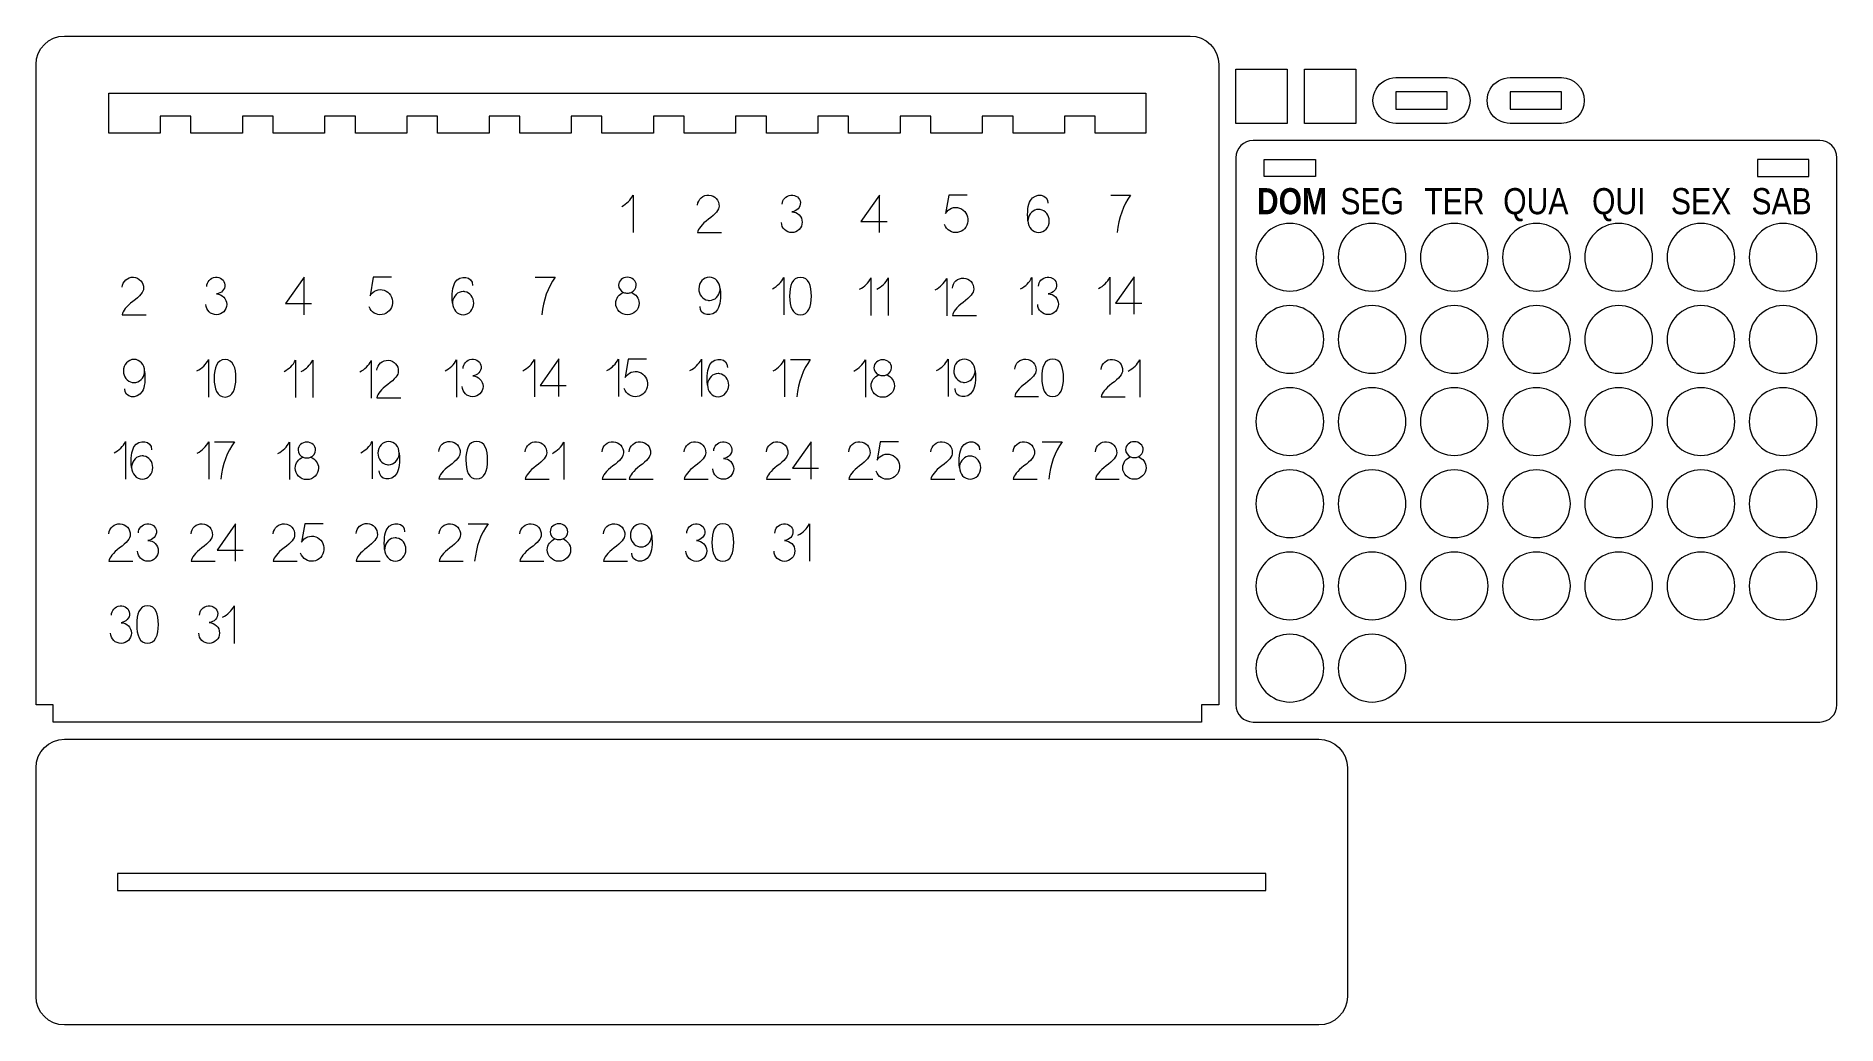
# Model space of a CAD drawing. Header units: millimetres. Extents: x -157 to 157, y -86 to 86.
import ezdxf

# ---------------------------------------------------------------- set-up
doc = ezdxf.new("R2010")
doc.units = ezdxf.units.MM
doc.header["$MEASUREMENT"] = 0
doc.layers.add('Camada 1', color=7, linetype='Continuous')
doc.styles.add('0', font='arialbd.ttf', dxfattribs={"height": 1})
doc.styles.add('1', font='Arial', dxfattribs={"height": 1})
doc.styles.add('2', font='Arial', dxfattribs={"height": 1})
doc.styles.add('3', font='Arial', dxfattribs={"height": 1})
doc.styles.add('4', font='Arial', dxfattribs={"height": 1})
doc.styles.add('5', font='Arial', dxfattribs={"height": 1})
doc.styles.add('6', font='Arial', dxfattribs={"height": 1})

msp = doc.modelspace()

# ---------------------------------------------------------------- texts
at = {"layer": 'Camada 1', "color": 114, "width": 0.824665}
for s, style, p in [('DOM', '0', (56.0117, 55.322)), ('SEG', '1', (70.6214, 55.322)), ('TER', '2', (85.2878, 55.322)), ('QUA', '3', (99.0797, 55.322)), ('QUI', '4', (114.6168, 55.322)), ('SEX', '5', (128.4059, 55.322)), ('SAB', '6', (142.4906, 55.322))]:
    msp.add_text(s, height=4.572, dxfattribs=dict(at, style=style)).set_placement(p)

# ---------------------------------------------------------------- linework, layer by layer
at = {"layer": 'Camada 1', "color": 250, "lineweight": 20}
for points, knots in [([(-152.4435, 86.5), (-155.1935, 86.5), (-157.4435, 84.25), (-157.4435, 81.5), (-157.4435, 81.5), (-157.4435, 81.5), (-157.4435, -30.5), (-157.4435, -30.5), (-157.4435, -30.5), (-157.4435, -30.5), (-154.4433, -30.5), (-154.4433, -30.5), (-154.4433, -30.5), (-154.4433, -30.5), (-154.4433, -33.5), (-154.4433, -33.5), (-154.4433, -33.5), (-154.4433, -33.5), (46.3571, -33.5), (46.3571, -33.5), (46.3571, -33.5), (46.3571, -33.5), (46.3571, -30.5), (46.3571, -30.5), (46.3571, -30.5), (46.3571, -30.5), (49.3573, -30.5), (49.3573, -30.5), (49.3573, -30.5), (49.3573, -30.5), (49.3573, 81.5), (49.3573, 81.5), (49.3573, 81.5), (49.3573, 84.25), (47.1073, 86.5), (44.3573, 86.5), (44.3573, 86.5), (44.3573, 86.5), (-152.4435, 86.5), (-152.4435, 86.5)], [0, 0, 0, 0, 0.09090909, 0.09090909, 0.09090909, 0.09090909, 0.18181818, 0.18181818, 0.18181818, 0.18181818, 0.27272727, 0.27272727, 0.27272727, 0.27272727, 0.36363636, 0.36363636, 0.36363636, 0.36363636, 0.45454545, 0.45454545, 0.45454545, 0.45454545, 0.54545455, 0.54545455, 0.54545455, 0.54545455, 0.63636364, 0.63636364, 0.63636364, 0.63636364, 0.72727273, 0.72727273, 0.72727273, 0.72727273, 0.81818182, 0.81818182, 0.81818182, 0.81818182, 1, 1, 1, 1]), ([(52.3573, 71.2132), (52.3573, 71.2132), (61.3343, 71.2132), (61.3343, 71.2132), (61.3343, 71.2132), (61.3343, 71.2132), (61.3343, 80.7132), (61.3343, 80.7132), (61.3343, 80.7132), (61.3343, 80.7132), (52.3573, 80.7132), (52.3573, 80.7132), (52.3573, 80.7132), (52.3573, 80.7132), (52.3573, 71.2132), (52.3573, 71.2132)], [0, 0, 0, 0, 0.2, 0.2, 0.2, 0.2, 0.4, 0.4, 0.4, 0.4, 0.6, 0.6, 0.6, 0.6, 1, 1, 1, 1]), ([(64.3343, 71.2132), (64.3343, 71.2132), (73.3113, 71.2132), (73.3113, 71.2132), (73.3113, 71.2132), (73.3113, 71.2132), (73.3113, 80.7132), (73.3113, 80.7132), (73.3113, 80.7132), (73.3113, 80.7132), (64.3343, 80.7132), (64.3343, 80.7132), (64.3343, 80.7132), (64.3343, 80.7132), (64.3343, 71.2132), (64.3343, 71.2132)], [0, 0, 0, 0, 0.2, 0.2, 0.2, 0.2, 0.4, 0.4, 0.4, 0.4, 0.6, 0.6, 0.6, 0.6, 1, 1, 1, 1]), ([(89.2883, 79.2132), (89.2883, 79.2132), (80.3113, 79.2132), (80.3113, 79.2132), (80.3113, 79.2132), (78.8822, 79.2132), (77.5617, 78.4508), (76.8472, 77.2132), (76.8472, 77.2132), (76.1327, 75.9756), (76.1327, 74.4508), (76.8472, 73.2132), (76.8472, 73.2132), (77.5617, 71.9756), (78.8822, 71.2132), (80.3113, 71.2132), (80.3113, 71.2132), (80.3113, 71.2132), (89.2883, 71.2132), (89.2883, 71.2132), (89.2883, 71.2132), (91.4974, 71.2132), (93.2883, 73.0041), (93.2883, 75.2132), (93.2883, 75.2132), (93.2883, 77.4223), (91.4975, 79.2132), (89.2883, 79.2132)], [0, 0, 0, 0, 0.125, 0.125, 0.125, 0.125, 0.25, 0.25, 0.25, 0.25, 0.375, 0.375, 0.375, 0.375, 0.5, 0.5, 0.5, 0.5, 0.625, 0.625, 0.625, 0.625, 0.75, 0.75, 0.75, 0.75, 1, 1, 1, 1]), ([(109.2653, 79.2132), (109.2653, 79.2132), (100.2883, 79.2132), (100.2883, 79.2132), (100.2883, 79.2132), (98.8592, 79.2132), (97.5387, 78.4508), (96.8242, 77.2132), (96.8242, 77.2132), (96.1097, 75.9756), (96.1097, 74.4508), (96.8242, 73.2132), (96.8242, 73.2132), (97.5387, 71.9756), (98.8592, 71.2132), (100.2883, 71.2132), (100.2883, 71.2132), (100.2883, 71.2132), (109.2653, 71.2132), (109.2653, 71.2132), (109.2653, 71.2132), (111.4744, 71.2132), (113.2653, 73.0041), (113.2653, 75.2132), (113.2653, 75.2132), (113.2653, 77.4223), (111.4745, 79.2132), (109.2653, 79.2132)], [0, 0, 0, 0, 0.125, 0.125, 0.125, 0.125, 0.25, 0.25, 0.25, 0.25, 0.375, 0.375, 0.375, 0.375, 0.5, 0.5, 0.5, 0.5, 0.625, 0.625, 0.625, 0.625, 0.75, 0.75, 0.75, 0.75, 1, 1, 1, 1]), ([(22.378, 72.5), (22.378, 72.5), (27.7515, 72.5), (27.7515, 72.5), (27.7515, 72.5), (27.7515, 72.5), (27.7515, 69.5), (27.7515, 69.5), (27.7515, 69.5), (27.7515, 69.5), (36.6214, 69.5), (36.6214, 69.5), (36.6214, 69.5), (36.6214, 69.5), (36.6214, 76.5), (36.6214, 76.5), (36.6214, 76.5), (36.6214, 76.5), (-144.7075, 76.5), (-144.7075, 76.5), (-144.7075, 76.5), (-144.7075, 76.5), (-144.7075, 69.5), (-144.7075, 69.5), (-144.7075, 69.5), (-144.7075, 69.5), (-135.7305, 69.5), (-135.7305, 69.5), (-135.7305, 69.5), (-135.7305, 69.5), (-135.7305, 72.5), (-135.7305, 72.5), (-135.7305, 72.5), (-135.7305, 72.5), (-130.357, 72.5), (-130.357, 72.5), (-130.357, 72.5), (-130.357, 72.5), (-130.357, 69.5), (-130.357, 69.5), (-130.357, 69.5), (-130.357, 69.5), (-121.357, 69.5), (-121.357, 69.5), (-121.357, 69.5), (-121.357, 69.5), (-121.357, 72.5), (-121.357, 72.5), (-121.357, 72.5), (-121.357, 72.5), (-115.9835, 72.5), (-115.9835, 72.5), (-115.9835, 72.5), (-115.9835, 72.5), (-115.9835, 69.5), (-115.9835, 69.5), (-115.9835, 69.5), (-115.9835, 69.5), (-106.9835, 69.5), (-106.9835, 69.5), (-106.9835, 69.5), (-106.9835, 69.5), (-106.9835, 72.5), (-106.9835, 72.5), (-106.9835, 72.5), (-106.9835, 72.5), (-101.61, 72.5), (-101.61, 72.5), (-101.61, 72.5), (-101.61, 72.5), (-101.61, 69.5), (-101.61, 69.5), (-101.61, 69.5), (-101.61, 69.5), (-92.61, 69.5), (-92.61, 69.5), (-92.61, 69.5), (-92.61, 69.5), (-92.61, 72.5), (-92.61, 72.5), (-92.61, 72.5), (-92.61, 72.5), (-87.2365, 72.5), (-87.2365, 72.5), (-87.2365, 72.5), (-87.2365, 72.5), (-87.2365, 69.5), (-87.2365, 69.5), (-87.2365, 69.5), (-87.2365, 69.5), (-78.2365, 69.5), (-78.2365, 69.5), (-78.2365, 69.5), (-78.2365, 69.5), (-78.2365, 72.5), (-78.2365, 72.5), (-78.2365, 72.5), (-78.2365, 72.5), (-72.863, 72.5), (-72.863, 72.5), (-72.863, 72.5), (-72.863, 72.5), (-72.863, 69.5), (-72.863, 69.5), (-72.863, 69.5), (-72.863, 69.5), (-63.863, 69.5), (-63.863, 69.5), (-63.863, 69.5), (-63.863, 69.5), (-63.863, 72.5), (-63.863, 72.5), (-63.863, 72.5), (-63.863, 72.5), (-58.4895, 72.5), (-58.4895, 72.5), (-58.4895, 72.5), (-58.4895, 72.5), (-58.4895, 69.5), (-58.4895, 69.5), (-58.4895, 69.5), (-58.4895, 69.5), (-49.4895, 69.5), (-49.4895, 69.5), (-49.4895, 69.5), (-49.4895, 69.5), (-49.4895, 72.5), (-49.4895, 72.5), (-49.4895, 72.5), (-49.4895, 72.5), (-44.116, 72.5), (-44.116, 72.5), (-44.116, 72.5), (-44.116, 72.5), (-44.116, 69.5), (-44.116, 69.5), (-44.116, 69.5), (-44.116, 69.5), (-35.116, 69.5), (-35.116, 69.5), (-35.116, 69.5), (-35.116, 69.5), (-35.116, 72.5), (-35.116, 72.5), (-35.116, 72.5), (-35.116, 72.5), (-29.7425, 72.5), (-29.7425, 72.5), (-29.7425, 72.5), (-29.7425, 72.5), (-29.7425, 69.5), (-29.7425, 69.5), (-29.7425, 69.5), (-29.7425, 69.5), (-20.7425, 69.5), (-20.7425, 69.5), (-20.7425, 69.5), (-20.7425, 69.5), (-20.7425, 72.5), (-20.7425, 72.5), (-20.7425, 72.5), (-20.7425, 72.5), (-15.369, 72.5), (-15.369, 72.5), (-15.369, 72.5), (-15.369, 72.5), (-15.369, 69.5), (-15.369, 69.5), (-15.369, 69.5), (-15.369, 69.5), (-6.369, 69.5), (-6.369, 69.5), (-6.369, 69.5), (-6.369, 69.5), (-6.369, 72.5), (-6.369, 72.5), (-6.369, 72.5), (-6.369, 72.5), (-0.9955, 72.5), (-0.9955, 72.5), (-0.9955, 72.5), (-0.9955, 72.5), (-0.9955, 69.5), (-0.9955, 69.5), (-0.9955, 69.5), (-0.9955, 69.5), (8.0045, 69.5), (8.0045, 69.5), (8.0045, 69.5), (8.0045, 69.5), (8.0045, 72.5), (8.0045, 72.5), (8.0045, 72.5), (8.0045, 72.5), (13.378, 72.5), (13.378, 72.5), (13.378, 72.5), (13.378, 72.5), (13.378, 69.5), (13.378, 69.5), (13.378, 69.5), (13.378, 69.5), (22.378, 69.5), (22.378, 69.5), (22.378, 69.5), (22.378, 69.5), (22.378, 72.5), (22.378, 72.5)], [0, 0, 0, 0, 0.01886792, 0.01886792, 0.01886792, 0.01886792, 0.03773585, 0.03773585, 0.03773585, 0.03773585, 0.05660377, 0.05660377, 0.05660377, 0.05660377, 0.0754717, 0.0754717, 0.0754717, 0.0754717, 0.09433962, 0.09433962, 0.09433962, 0.09433962, 0.11320755, 0.11320755, 0.11320755, 0.11320755, 0.13207547, 0.13207547, 0.13207547, 0.13207547, 0.1509434, 0.1509434, 0.1509434, 0.1509434, 0.16981132, 0.16981132, 0.16981132, 0.16981132, 0.18867925, 0.18867925, 0.18867925, 0.18867925, 0.20754717, 0.20754717, 0.20754717, 0.20754717, 0.22641509, 0.22641509, 0.22641509, 0.22641509, 0.24528302, 0.24528302, 0.24528302, 0.24528302, 0.26415094, 0.26415094, 0.26415094, 0.26415094, 0.28301887, 0.28301887, 0.28301887, 0.28301887, 0.30188679, 0.30188679, 0.30188679, 0.30188679, 0.32075472, 0.32075472, 0.32075472, 0.32075472, 0.33962264, 0.33962264, 0.33962264, 0.33962264, 0.35849057, 0.35849057, 0.35849057, 0.35849057, 0.37735849, 0.37735849, 0.37735849, 0.37735849, 0.39622642, 0.39622642, 0.39622642, 0.39622642, 0.41509434, 0.41509434, 0.41509434, 0.41509434, 0.43396226, 0.43396226, 0.43396226, 0.43396226, 0.45283019, 0.45283019, 0.45283019, 0.45283019, 0.47169811, 0.47169811, 0.47169811, 0.47169811, 0.49056604, 0.49056604, 0.49056604, 0.49056604, 0.50943396, 0.50943396, 0.50943396, 0.50943396, 0.52830189, 0.52830189, 0.52830189, 0.52830189, 0.54716981, 0.54716981, 0.54716981, 0.54716981, 0.56603774, 0.56603774, 0.56603774, 0.56603774, 0.58490566, 0.58490566, 0.58490566, 0.58490566, 0.60377358, 0.60377358, 0.60377358, 0.60377358, 0.62264151, 0.62264151, 0.62264151, 0.62264151, 0.64150943, 0.64150943, 0.64150943, 0.64150943, 0.66037736, 0.66037736, 0.66037736, 0.66037736, 0.67924528, 0.67924528, 0.67924528, 0.67924528, 0.69811321, 0.69811321, 0.69811321, 0.69811321, 0.71698113, 0.71698113, 0.71698113, 0.71698113, 0.73584906, 0.73584906, 0.73584906, 0.73584906, 0.75471698, 0.75471698, 0.75471698, 0.75471698, 0.77358491, 0.77358491, 0.77358491, 0.77358491, 0.79245283, 0.79245283, 0.79245283, 0.79245283, 0.81132075, 0.81132075, 0.81132075, 0.81132075, 0.83018868, 0.83018868, 0.83018868, 0.83018868, 0.8490566, 0.8490566, 0.8490566, 0.8490566, 0.86792453, 0.86792453, 0.86792453, 0.86792453, 0.88679245, 0.88679245, 0.88679245, 0.88679245, 0.90566038, 0.90566038, 0.90566038, 0.90566038, 0.9245283, 0.9245283, 0.9245283, 0.9245283, 0.94339623, 0.94339623, 0.94339623, 0.94339623, 0.96226415, 0.96226415, 0.96226415, 0.96226415, 1, 1, 1, 1]), ([(89.2883, 76.7132), (89.2883, 76.7132), (89.2883, 73.7132), (89.2883, 73.7132), (89.2883, 73.7132), (89.2883, 73.7132), (80.3113, 73.7132), (80.3113, 73.7132), (80.3113, 73.7132), (80.3113, 73.7132), (80.3113, 76.7132), (80.3113, 76.7132), (80.3113, 76.7132), (80.3113, 76.7132), (89.2883, 76.7132), (89.2883, 76.7132)], [0, 0, 0, 0, 0.2, 0.2, 0.2, 0.2, 0.4, 0.4, 0.4, 0.4, 0.6, 0.6, 0.6, 0.6, 1, 1, 1, 1]), ([(109.2653, 76.7132), (109.2653, 76.7132), (109.2653, 73.7132), (109.2653, 73.7132), (109.2653, 73.7132), (109.2653, 73.7132), (100.2883, 73.7132), (100.2883, 73.7132), (100.2883, 73.7132), (100.2883, 73.7132), (100.2883, 76.7132), (100.2883, 76.7132), (100.2883, 76.7132), (100.2883, 76.7132), (109.2653, 76.7132), (109.2653, 76.7132)], [0, 0, 0, 0, 0.2, 0.2, 0.2, 0.2, 0.4, 0.4, 0.4, 0.4, 0.6, 0.6, 0.6, 0.6, 1, 1, 1, 1]), ([(55.3573, 68.2132), (55.3573, 68.2132), (154.4435, 68.2132), (154.4435, 68.2132), (154.4435, 68.2132), (156.0958, 68.2132), (157.4435, 66.8634), (157.4435, 65.2132), (157.4435, 65.2132), (157.4435, 65.2132), (157.4435, -30.5), (157.4435, -30.5), (157.4435, -30.5), (157.4435, -32.15), (156.0935, -33.5), (154.4435, -33.5), (154.4435, -33.5), (154.4435, -33.5), (55.3573, -33.5), (55.3573, -33.5), (55.3573, -33.5), (53.7073, -33.5), (52.3573, -32.1523), (52.3573, -30.5), (52.3573, -30.5), (52.3573, -30.5), (52.3573, 65.2132), (52.3573, 65.2132), (52.3573, 65.2132), (52.3573, 66.8655), (53.705, 68.2132), (55.3573, 68.2132)], [0, 0, 0, 0, 0.11111111, 0.11111111, 0.11111111, 0.11111111, 0.22222222, 0.22222222, 0.22222222, 0.22222222, 0.33333333, 0.33333333, 0.33333333, 0.33333333, 0.44444444, 0.44444444, 0.44444444, 0.44444444, 0.55555556, 0.55555556, 0.55555556, 0.55555556, 0.66666667, 0.66666667, 0.66666667, 0.66666667, 0.77777778, 0.77777778, 0.77777778, 0.77777778, 1, 1, 1, 1]), ([(66.2799, 64.8949), (66.2799, 64.8949), (57.3029, 64.8949), (57.3029, 64.8949), (57.3029, 64.8949), (57.3029, 64.8949), (57.3029, 61.8949), (57.3029, 61.8949), (57.3029, 61.8949), (57.3029, 61.8949), (66.2799, 61.8949), (66.2799, 61.8949), (66.2799, 61.8949), (66.2799, 61.8949), (66.2799, 64.8949), (66.2799, 64.8949)], [0, 0, 0, 0, 0.2, 0.2, 0.2, 0.2, 0.4, 0.4, 0.4, 0.4, 0.6, 0.6, 0.6, 0.6, 1, 1, 1, 1]), ([(143.5209, 64.8949), (143.5209, 64.8949), (152.5209, 64.8949), (152.5209, 64.8949), (152.5209, 64.8949), (152.5209, 64.8949), (152.5209, 61.8949), (152.5209, 61.8949), (152.5209, 61.8949), (152.5209, 61.8949), (143.5209, 61.8949), (143.5209, 61.8949), (143.5209, 61.8949), (143.5209, 61.8949), (143.5209, 64.8949), (143.5209, 64.8949)], [0, 0, 0, 0, 0.2, 0.2, 0.2, 0.2, 0.4, 0.4, 0.4, 0.4, 0.6, 0.6, 0.6, 0.6, 1, 1, 1, 1]), ([(61.7799, 53.7133), (65.0503, 53.7133), (67.7026, 51.061), (67.7026, 47.7906), (67.7026, 47.7906), (67.7026, 44.5202), (65.0503, 41.8679), (61.7799, 41.8679), (61.7799, 41.8679), (58.5095, 41.8679), (55.8572, 44.5202), (55.8572, 47.7906), (55.8572, 47.7906), (55.8572, 51.061), (58.5095, 53.7133), (61.7799, 53.7133)], [0, 0, 0, 0, 0.2, 0.2, 0.2, 0.2, 0.4, 0.4, 0.4, 0.4, 0.6, 0.6, 0.6, 0.6, 1, 1, 1, 1]), ([(76.1534, 53.7133), (79.4238, 53.7133), (82.0761, 51.061), (82.0761, 47.7906), (82.0761, 47.7906), (82.0761, 44.5202), (79.4238, 41.8679), (76.1534, 41.8679), (76.1534, 41.8679), (72.883, 41.8679), (70.2307, 44.5202), (70.2307, 47.7906), (70.2307, 47.7906), (70.2307, 51.061), (72.883, 53.7133), (76.1534, 53.7133)], [0, 0, 0, 0, 0.2, 0.2, 0.2, 0.2, 0.4, 0.4, 0.4, 0.4, 0.6, 0.6, 0.6, 0.6, 1, 1, 1, 1]), ([(90.5269, 53.7133), (93.7973, 53.7133), (96.4496, 51.061), (96.4496, 47.7906), (96.4496, 47.7906), (96.4496, 44.5202), (93.7973, 41.8679), (90.5269, 41.8679), (90.5269, 41.8679), (87.2565, 41.8679), (84.6042, 44.5202), (84.6042, 47.7906), (84.6042, 47.7906), (84.6042, 51.061), (87.2565, 53.7133), (90.5269, 53.7133)], [0, 0, 0, 0, 0.2, 0.2, 0.2, 0.2, 0.4, 0.4, 0.4, 0.4, 0.6, 0.6, 0.6, 0.6, 1, 1, 1, 1]), ([(104.9004, 53.7133), (108.1708, 53.7133), (110.8231, 51.061), (110.8231, 47.7906), (110.8231, 47.7906), (110.8231, 44.5202), (108.1708, 41.8679), (104.9004, 41.8679), (104.9004, 41.8679), (101.63, 41.8679), (98.9777, 44.5202), (98.9777, 47.7906), (98.9777, 47.7906), (98.9777, 51.061), (101.63, 53.7133), (104.9004, 53.7133)], [0, 0, 0, 0, 0.2, 0.2, 0.2, 0.2, 0.4, 0.4, 0.4, 0.4, 0.6, 0.6, 0.6, 0.6, 1, 1, 1, 1]), ([(119.2739, 53.7133), (122.5443, 53.7133), (125.1966, 51.061), (125.1966, 47.7906), (125.1966, 47.7906), (125.1966, 44.5202), (122.5443, 41.8679), (119.2739, 41.8679), (119.2739, 41.8679), (116.0035, 41.8679), (113.3512, 44.5202), (113.3512, 47.7906), (113.3512, 47.7906), (113.3512, 51.061), (116.0035, 53.7133), (119.2739, 53.7133)], [0, 0, 0, 0, 0.2, 0.2, 0.2, 0.2, 0.4, 0.4, 0.4, 0.4, 0.6, 0.6, 0.6, 0.6, 1, 1, 1, 1]), ([(133.6474, 53.7133), (136.9178, 53.7133), (139.5701, 51.061), (139.5701, 47.7906), (139.5701, 47.7906), (139.5701, 44.5202), (136.9178, 41.8679), (133.6474, 41.8679), (133.6474, 41.8679), (130.377, 41.8679), (127.7247, 44.5202), (127.7247, 47.7906), (127.7247, 47.7906), (127.7247, 51.061), (130.377, 53.7133), (133.6474, 53.7133)], [0, 0, 0, 0, 0.2, 0.2, 0.2, 0.2, 0.4, 0.4, 0.4, 0.4, 0.6, 0.6, 0.6, 0.6, 1, 1, 1, 1]), ([(148.0209, 53.7133), (151.2913, 53.7133), (153.9436, 51.061), (153.9436, 47.7906), (153.9436, 47.7906), (153.9436, 44.5202), (151.2913, 41.8679), (148.0209, 41.8679), (148.0209, 41.8679), (144.7505, 41.8679), (142.0982, 44.5202), (142.0982, 47.7906), (142.0982, 47.7906), (142.0982, 51.061), (144.7505, 53.7133), (148.0209, 53.7133)], [0, 0, 0, 0, 0.2, 0.2, 0.2, 0.2, 0.4, 0.4, 0.4, 0.4, 0.6, 0.6, 0.6, 0.6, 1, 1, 1, 1]), ([(61.7799, 39.3397), (65.0503, 39.3397), (67.7026, 36.6874), (67.7026, 33.417), (67.7026, 33.417), (67.7026, 30.1466), (65.0503, 27.4943), (61.7799, 27.4943), (61.7799, 27.4943), (58.5095, 27.4943), (55.8572, 30.1466), (55.8572, 33.417), (55.8572, 33.417), (55.8572, 36.6874), (58.5095, 39.3397), (61.7799, 39.3397)], [0, 0, 0, 0, 0.2, 0.2, 0.2, 0.2, 0.4, 0.4, 0.4, 0.4, 0.6, 0.6, 0.6, 0.6, 1, 1, 1, 1]), ([(76.1534, 39.3397), (79.4238, 39.3397), (82.0761, 36.6874), (82.0761, 33.417), (82.0761, 33.417), (82.0761, 30.1466), (79.4238, 27.4943), (76.1534, 27.4943), (76.1534, 27.4943), (72.883, 27.4943), (70.2307, 30.1466), (70.2307, 33.417), (70.2307, 33.417), (70.2307, 36.6874), (72.883, 39.3397), (76.1534, 39.3397)], [0, 0, 0, 0, 0.2, 0.2, 0.2, 0.2, 0.4, 0.4, 0.4, 0.4, 0.6, 0.6, 0.6, 0.6, 1, 1, 1, 1]), ([(90.5269, 39.3397), (93.7973, 39.3397), (96.4496, 36.6874), (96.4496, 33.417), (96.4496, 33.417), (96.4496, 30.1466), (93.7973, 27.4943), (90.5269, 27.4943), (90.5269, 27.4943), (87.2565, 27.4943), (84.6042, 30.1466), (84.6042, 33.417), (84.6042, 33.417), (84.6042, 36.6874), (87.2565, 39.3397), (90.5269, 39.3397)], [0, 0, 0, 0, 0.2, 0.2, 0.2, 0.2, 0.4, 0.4, 0.4, 0.4, 0.6, 0.6, 0.6, 0.6, 1, 1, 1, 1]), ([(104.9004, 39.3397), (108.1708, 39.3397), (110.8231, 36.6874), (110.8231, 33.417), (110.8231, 33.417), (110.8231, 30.1466), (108.1708, 27.4943), (104.9004, 27.4943), (104.9004, 27.4943), (101.63, 27.4943), (98.9777, 30.1466), (98.9777, 33.417), (98.9777, 33.417), (98.9777, 36.6874), (101.63, 39.3397), (104.9004, 39.3397)], [0, 0, 0, 0, 0.2, 0.2, 0.2, 0.2, 0.4, 0.4, 0.4, 0.4, 0.6, 0.6, 0.6, 0.6, 1, 1, 1, 1]), ([(119.2739, 39.3397), (122.5443, 39.3397), (125.1966, 36.6874), (125.1966, 33.417), (125.1966, 33.417), (125.1966, 30.1466), (122.5443, 27.4943), (119.2739, 27.4943), (119.2739, 27.4943), (116.0035, 27.4943), (113.3512, 30.1466), (113.3512, 33.417), (113.3512, 33.417), (113.3512, 36.6874), (116.0035, 39.3397), (119.2739, 39.3397)], [0, 0, 0, 0, 0.2, 0.2, 0.2, 0.2, 0.4, 0.4, 0.4, 0.4, 0.6, 0.6, 0.6, 0.6, 1, 1, 1, 1]), ([(133.6474, 39.3397), (136.9178, 39.3397), (139.5701, 36.6874), (139.5701, 33.417), (139.5701, 33.417), (139.5701, 30.1466), (136.9178, 27.4943), (133.6474, 27.4943), (133.6474, 27.4943), (130.377, 27.4943), (127.7247, 30.1466), (127.7247, 33.417), (127.7247, 33.417), (127.7247, 36.6874), (130.377, 39.3397), (133.6474, 39.3397)], [0, 0, 0, 0, 0.2, 0.2, 0.2, 0.2, 0.4, 0.4, 0.4, 0.4, 0.6, 0.6, 0.6, 0.6, 1, 1, 1, 1]), ([(148.0209, 39.3397), (151.2913, 39.3397), (153.9436, 36.6874), (153.9436, 33.417), (153.9436, 33.417), (153.9436, 30.1466), (151.2913, 27.4943), (148.0209, 27.4943), (148.0209, 27.4943), (144.7505, 27.4943), (142.0982, 30.1466), (142.0982, 33.417), (142.0982, 33.417), (142.0982, 36.6874), (144.7505, 39.3397), (148.0209, 39.3397)], [0, 0, 0, 0, 0.2, 0.2, 0.2, 0.2, 0.4, 0.4, 0.4, 0.4, 0.6, 0.6, 0.6, 0.6, 1, 1, 1, 1]), ([(61.7799, 24.9661), (65.0503, 24.9661), (67.7026, 22.3138), (67.7026, 19.0434), (67.7026, 19.0434), (67.7026, 15.773), (65.0503, 13.1207), (61.7799, 13.1207), (61.7799, 13.1207), (58.5095, 13.1207), (55.8572, 15.773), (55.8572, 19.0434), (55.8572, 19.0434), (55.8572, 22.3138), (58.5095, 24.9661), (61.7799, 24.9661)], [0, 0, 0, 0, 0.2, 0.2, 0.2, 0.2, 0.4, 0.4, 0.4, 0.4, 0.6, 0.6, 0.6, 0.6, 1, 1, 1, 1]), ([(76.1534, 24.9661), (79.4238, 24.9661), (82.0761, 22.3138), (82.0761, 19.0434), (82.0761, 19.0434), (82.0761, 15.773), (79.4238, 13.1207), (76.1534, 13.1207), (76.1534, 13.1207), (72.883, 13.1207), (70.2307, 15.773), (70.2307, 19.0434), (70.2307, 19.0434), (70.2307, 22.3138), (72.883, 24.9661), (76.1534, 24.9661)], [0, 0, 0, 0, 0.2, 0.2, 0.2, 0.2, 0.4, 0.4, 0.4, 0.4, 0.6, 0.6, 0.6, 0.6, 1, 1, 1, 1]), ([(90.5269, 24.9661), (93.7973, 24.9661), (96.4496, 22.3138), (96.4496, 19.0434), (96.4496, 19.0434), (96.4496, 15.773), (93.7973, 13.1207), (90.5269, 13.1207), (90.5269, 13.1207), (87.2565, 13.1207), (84.6042, 15.773), (84.6042, 19.0434), (84.6042, 19.0434), (84.6042, 22.3138), (87.2565, 24.9661), (90.5269, 24.9661)], [0, 0, 0, 0, 0.2, 0.2, 0.2, 0.2, 0.4, 0.4, 0.4, 0.4, 0.6, 0.6, 0.6, 0.6, 1, 1, 1, 1]), ([(104.9004, 24.9661), (108.1708, 24.9661), (110.8231, 22.3138), (110.8231, 19.0434), (110.8231, 19.0434), (110.8231, 15.773), (108.1708, 13.1207), (104.9004, 13.1207), (104.9004, 13.1207), (101.63, 13.1207), (98.9777, 15.773), (98.9777, 19.0434), (98.9777, 19.0434), (98.9777, 22.3138), (101.63, 24.9661), (104.9004, 24.9661)], [0, 0, 0, 0, 0.2, 0.2, 0.2, 0.2, 0.4, 0.4, 0.4, 0.4, 0.6, 0.6, 0.6, 0.6, 1, 1, 1, 1]), ([(119.2739, 24.9661), (122.5443, 24.9661), (125.1966, 22.3138), (125.1966, 19.0434), (125.1966, 19.0434), (125.1966, 15.773), (122.5443, 13.1207), (119.2739, 13.1207), (119.2739, 13.1207), (116.0035, 13.1207), (113.3512, 15.773), (113.3512, 19.0434), (113.3512, 19.0434), (113.3512, 22.3138), (116.0035, 24.9661), (119.2739, 24.9661)], [0, 0, 0, 0, 0.2, 0.2, 0.2, 0.2, 0.4, 0.4, 0.4, 0.4, 0.6, 0.6, 0.6, 0.6, 1, 1, 1, 1]), ([(133.6474, 24.9661), (136.9178, 24.9661), (139.5701, 22.3138), (139.5701, 19.0434), (139.5701, 19.0434), (139.5701, 15.773), (136.9178, 13.1207), (133.6474, 13.1207), (133.6474, 13.1207), (130.377, 13.1207), (127.7247, 15.773), (127.7247, 19.0434), (127.7247, 19.0434), (127.7247, 22.3138), (130.377, 24.9661), (133.6474, 24.9661)], [0, 0, 0, 0, 0.2, 0.2, 0.2, 0.2, 0.4, 0.4, 0.4, 0.4, 0.6, 0.6, 0.6, 0.6, 1, 1, 1, 1]), ([(148.0209, 24.9661), (151.2913, 24.9661), (153.9436, 22.3138), (153.9436, 19.0434), (153.9436, 19.0434), (153.9436, 15.773), (151.2913, 13.1207), (148.0209, 13.1207), (148.0209, 13.1207), (144.7505, 13.1207), (142.0982, 15.773), (142.0982, 19.0434), (142.0982, 19.0434), (142.0982, 22.3138), (144.7505, 24.9661), (148.0209, 24.9661)], [0, 0, 0, 0, 0.2, 0.2, 0.2, 0.2, 0.4, 0.4, 0.4, 0.4, 0.6, 0.6, 0.6, 0.6, 1, 1, 1, 1]), ([(61.7799, 10.5925), (65.0503, 10.5925), (67.7026, 7.9402), (67.7026, 4.6698), (67.7026, 4.6698), (67.7026, 1.3994), (65.0503, -1.2529), (61.7799, -1.2529), (61.7799, -1.2529), (58.5095, -1.2529), (55.8572, 1.3994), (55.8572, 4.6698), (55.8572, 4.6698), (55.8572, 7.9402), (58.5095, 10.5925), (61.7799, 10.5925)], [0, 0, 0, 0, 0.2, 0.2, 0.2, 0.2, 0.4, 0.4, 0.4, 0.4, 0.6, 0.6, 0.6, 0.6, 1, 1, 1, 1]), ([(76.1534, 10.5925), (79.4238, 10.5925), (82.0761, 7.9402), (82.0761, 4.6698), (82.0761, 4.6698), (82.0761, 1.3994), (79.4238, -1.2529), (76.1534, -1.2529), (76.1534, -1.2529), (72.883, -1.2529), (70.2307, 1.3994), (70.2307, 4.6698), (70.2307, 4.6698), (70.2307, 7.9402), (72.883, 10.5925), (76.1534, 10.5925)], [0, 0, 0, 0, 0.2, 0.2, 0.2, 0.2, 0.4, 0.4, 0.4, 0.4, 0.6, 0.6, 0.6, 0.6, 1, 1, 1, 1]), ([(90.5269, 10.5925), (93.7973, 10.5925), (96.4496, 7.9402), (96.4496, 4.6698), (96.4496, 4.6698), (96.4496, 1.3994), (93.7973, -1.2529), (90.5269, -1.2529), (90.5269, -1.2529), (87.2565, -1.2529), (84.6042, 1.3994), (84.6042, 4.6698), (84.6042, 4.6698), (84.6042, 7.9402), (87.2565, 10.5925), (90.5269, 10.5925)], [0, 0, 0, 0, 0.2, 0.2, 0.2, 0.2, 0.4, 0.4, 0.4, 0.4, 0.6, 0.6, 0.6, 0.6, 1, 1, 1, 1]), ([(104.9004, 10.5925), (108.1708, 10.5925), (110.8231, 7.9402), (110.8231, 4.6698), (110.8231, 4.6698), (110.8231, 1.3994), (108.1708, -1.2529), (104.9004, -1.2529), (104.9004, -1.2529), (101.63, -1.2529), (98.9777, 1.3994), (98.9777, 4.6698), (98.9777, 4.6698), (98.9777, 7.9402), (101.63, 10.5925), (104.9004, 10.5925)], [0, 0, 0, 0, 0.2, 0.2, 0.2, 0.2, 0.4, 0.4, 0.4, 0.4, 0.6, 0.6, 0.6, 0.6, 1, 1, 1, 1]), ([(119.2739, 10.5925), (122.5443, 10.5925), (125.1966, 7.9402), (125.1966, 4.6698), (125.1966, 4.6698), (125.1966, 1.3994), (122.5443, -1.2529), (119.2739, -1.2529), (119.2739, -1.2529), (116.0035, -1.2529), (113.3512, 1.3994), (113.3512, 4.6698), (113.3512, 4.6698), (113.3512, 7.9402), (116.0035, 10.5925), (119.2739, 10.5925)], [0, 0, 0, 0, 0.2, 0.2, 0.2, 0.2, 0.4, 0.4, 0.4, 0.4, 0.6, 0.6, 0.6, 0.6, 1, 1, 1, 1]), ([(133.6474, 10.5925), (136.9178, 10.5925), (139.5701, 7.9402), (139.5701, 4.6698), (139.5701, 4.6698), (139.5701, 1.3994), (136.9178, -1.2529), (133.6474, -1.2529), (133.6474, -1.2529), (130.377, -1.2529), (127.7247, 1.3994), (127.7247, 4.6698), (127.7247, 4.6698), (127.7247, 7.9402), (130.377, 10.5925), (133.6474, 10.5925)], [0, 0, 0, 0, 0.2, 0.2, 0.2, 0.2, 0.4, 0.4, 0.4, 0.4, 0.6, 0.6, 0.6, 0.6, 1, 1, 1, 1]), ([(148.0209, 10.5925), (151.2913, 10.5925), (153.9436, 7.9402), (153.9436, 4.6698), (153.9436, 4.6698), (153.9436, 1.3994), (151.2913, -1.2529), (148.0209, -1.2529), (148.0209, -1.2529), (144.7505, -1.2529), (142.0982, 1.3994), (142.0982, 4.6698), (142.0982, 4.6698), (142.0982, 7.9402), (144.7505, 10.5925), (148.0209, 10.5925)], [0, 0, 0, 0, 0.2, 0.2, 0.2, 0.2, 0.4, 0.4, 0.4, 0.4, 0.6, 0.6, 0.6, 0.6, 1, 1, 1, 1]), ([(61.7799, -3.7811), (65.0503, -3.7811), (67.7026, -6.4334), (67.7026, -9.7038), (67.7026, -9.7038), (67.7026, -12.9742), (65.0503, -15.6265), (61.7799, -15.6265), (61.7799, -15.6265), (58.5095, -15.6265), (55.8572, -12.9742), (55.8572, -9.7038), (55.8572, -9.7038), (55.8572, -6.4334), (58.5095, -3.7811), (61.7799, -3.7811)], [0, 0, 0, 0, 0.2, 0.2, 0.2, 0.2, 0.4, 0.4, 0.4, 0.4, 0.6, 0.6, 0.6, 0.6, 1, 1, 1, 1]), ([(76.1534, -3.7811), (79.4238, -3.7811), (82.0761, -6.4334), (82.0761, -9.7038), (82.0761, -9.7038), (82.0761, -12.9742), (79.4238, -15.6265), (76.1534, -15.6265), (76.1534, -15.6265), (72.883, -15.6265), (70.2307, -12.9742), (70.2307, -9.7038), (70.2307, -9.7038), (70.2307, -6.4334), (72.883, -3.7811), (76.1534, -3.7811)], [0, 0, 0, 0, 0.2, 0.2, 0.2, 0.2, 0.4, 0.4, 0.4, 0.4, 0.6, 0.6, 0.6, 0.6, 1, 1, 1, 1]), ([(90.5269, -3.7811), (93.7973, -3.7811), (96.4496, -6.4334), (96.4496, -9.7038), (96.4496, -9.7038), (96.4496, -12.9742), (93.7973, -15.6265), (90.5269, -15.6265), (90.5269, -15.6265), (87.2565, -15.6265), (84.6042, -12.9742), (84.6042, -9.7038), (84.6042, -9.7038), (84.6042, -6.4334), (87.2565, -3.7811), (90.5269, -3.7811)], [0, 0, 0, 0, 0.2, 0.2, 0.2, 0.2, 0.4, 0.4, 0.4, 0.4, 0.6, 0.6, 0.6, 0.6, 1, 1, 1, 1]), ([(104.9004, -3.7811), (108.1708, -3.7811), (110.8231, -6.4334), (110.8231, -9.7038), (110.8231, -9.7038), (110.8231, -12.9742), (108.1708, -15.6265), (104.9004, -15.6265), (104.9004, -15.6265), (101.63, -15.6265), (98.9777, -12.9742), (98.9777, -9.7038), (98.9777, -9.7038), (98.9777, -6.4334), (101.63, -3.7811), (104.9004, -3.7811)], [0, 0, 0, 0, 0.2, 0.2, 0.2, 0.2, 0.4, 0.4, 0.4, 0.4, 0.6, 0.6, 0.6, 0.6, 1, 1, 1, 1]), ([(119.2739, -3.7811), (122.5443, -3.7811), (125.1966, -6.4334), (125.1966, -9.7038), (125.1966, -9.7038), (125.1966, -12.9742), (122.5443, -15.6265), (119.2739, -15.6265), (119.2739, -15.6265), (116.0035, -15.6265), (113.3512, -12.9742), (113.3512, -9.7038), (113.3512, -9.7038), (113.3512, -6.4334), (116.0035, -3.7811), (119.2739, -3.7811)], [0, 0, 0, 0, 0.2, 0.2, 0.2, 0.2, 0.4, 0.4, 0.4, 0.4, 0.6, 0.6, 0.6, 0.6, 1, 1, 1, 1]), ([(133.6474, -3.7811), (136.9178, -3.7811), (139.5701, -6.4334), (139.5701, -9.7038), (139.5701, -9.7038), (139.5701, -12.9742), (136.9178, -15.6265), (133.6474, -15.6265), (133.6474, -15.6265), (130.377, -15.6265), (127.7247, -12.9742), (127.7247, -9.7038), (127.7247, -9.7038), (127.7247, -6.4334), (130.377, -3.7811), (133.6474, -3.7811)], [0, 0, 0, 0, 0.2, 0.2, 0.2, 0.2, 0.4, 0.4, 0.4, 0.4, 0.6, 0.6, 0.6, 0.6, 1, 1, 1, 1]), ([(148.0209, -3.7811), (151.2913, -3.7811), (153.9436, -6.4334), (153.9436, -9.7038), (153.9436, -9.7038), (153.9436, -12.9742), (151.2913, -15.6265), (148.0209, -15.6265), (148.0209, -15.6265), (144.7505, -15.6265), (142.0982, -12.9742), (142.0982, -9.7038), (142.0982, -9.7038), (142.0982, -6.4334), (144.7505, -3.7811), (148.0209, -3.7811)], [0, 0, 0, 0, 0.2, 0.2, 0.2, 0.2, 0.4, 0.4, 0.4, 0.4, 0.6, 0.6, 0.6, 0.6, 1, 1, 1, 1]), ([(61.7799, -18.1547), (65.0503, -18.1547), (67.7026, -20.807), (67.7026, -24.0774), (67.7026, -24.0774), (67.7026, -27.3478), (65.0503, -30.0001), (61.7799, -30.0001), (61.7799, -30.0001), (58.5095, -30.0001), (55.8572, -27.3478), (55.8572, -24.0774), (55.8572, -24.0774), (55.8572, -20.807), (58.5095, -18.1547), (61.7799, -18.1547)], [0, 0, 0, 0, 0.2, 0.2, 0.2, 0.2, 0.4, 0.4, 0.4, 0.4, 0.6, 0.6, 0.6, 0.6, 1, 1, 1, 1]), ([(76.1534, -18.1547), (79.4238, -18.1547), (82.0761, -20.807), (82.0761, -24.0774), (82.0761, -24.0774), (82.0761, -27.3478), (79.4238, -30.0001), (76.1534, -30.0001), (76.1534, -30.0001), (72.883, -30.0001), (70.2307, -27.3478), (70.2307, -24.0774), (70.2307, -24.0774), (70.2307, -20.807), (72.883, -18.1547), (76.1534, -18.1547)], [0, 0, 0, 0, 0.2, 0.2, 0.2, 0.2, 0.4, 0.4, 0.4, 0.4, 0.6, 0.6, 0.6, 0.6, 1, 1, 1, 1]), ([(-152.4438, -36.5), (-155.1934, -36.5), (-157.4435, -38.7503), (-157.4435, -41.4998), (-157.4435, -41.4998), (-157.4435, -41.4998), (-157.4435, -81.5001), (-157.4435, -81.5001), (-157.4435, -81.5001), (-157.4435, -84.2496), (-155.1932, -86.5), (-152.4438, -86.5), (-152.4438, -86.5), (-152.4438, -86.5), (66.8382, -86.5), (66.8382, -86.5), (66.8382, -86.5), (69.5876, -86.5), (71.8379, -84.2498), (71.8379, -81.5001), (71.8379, -81.5001), (71.8379, -81.5001), (71.8379, -41.4998), (71.8379, -41.4998), (71.8379, -41.4998), (71.8379, -38.7501), (69.588, -36.5), (66.8382, -36.5), (66.8382, -36.5), (66.8382, -36.5), (-152.4438, -36.5), (-152.4438, -36.5)], [0, 0, 0, 0, 0.11111111, 0.11111111, 0.11111111, 0.11111111, 0.22222222, 0.22222222, 0.22222222, 0.22222222, 0.33333333, 0.33333333, 0.33333333, 0.33333333, 0.44444444, 0.44444444, 0.44444444, 0.44444444, 0.55555556, 0.55555556, 0.55555556, 0.55555556, 0.66666667, 0.66666667, 0.66666667, 0.66666667, 0.77777778, 0.77777778, 0.77777778, 0.77777778, 1, 1, 1, 1]), ([(-143.203, -62.9998), (-143.203, -62.9998), (-143.203, -59.9998), (-143.203, -59.9998), (-143.203, -59.9998), (-143.203, -59.9998), (57.5974, -59.9998), (57.5974, -59.9998), (57.5974, -59.9998), (57.5974, -59.9998), (57.5974, -62.9998), (57.5974, -62.9998), (57.5974, -62.9998), (57.5974, -62.9998), (-143.203, -62.9998), (-143.203, -62.9998)], [0, 0, 0, 0, 0.2, 0.2, 0.2, 0.2, 0.4, 0.4, 0.4, 0.4, 0.6, 0.6, 0.6, 0.6, 1, 1, 1, 1])]:
    msp.add_open_spline(points, degree=3, knots=knots, dxfattribs=at)
at = {"layer": 'Camada 1', "color": 240, "lineweight": 9}
for points, knots in [([(-55.0458, 56.695), (-54.1533, 57.1436), (-53.4849, 57.8027), (-53.0405, 58.6719), (-53.0405, 58.6719), (-53.0405, 58.6719), (-53.0405, 52.1196), (-53.0405, 52.1196)], [0, 0, 0, 0, 0.33333333, 0.33333333, 0.33333333, 0.33333333, 1, 1, 1, 1]), ([(-41.7623, 56.9201), (-41.7026, 57.9487), (-40.822, 58.735), (-39.7935, 58.6791), (-39.7935, 58.6791), (-38.765, 58.6229), (-37.9751, 57.7455), (-38.0275, 56.7166), (-38.0275, 56.7166), (-38.018, 56.1218), (-38.6377, 55.3611), (-39.8874, 54.4349), (-39.8874, 54.4349), (-41.0477, 53.561), (-41.6727, 52.7859), (-41.7623, 52.1096), (-41.7623, 52.1096), (-38.972, 52.1096), (-37.5768, 52.1096), (-37.5768, 52.1096)], [0, 0, 0, 0, 0.16666667, 0.16666667, 0.16666667, 0.16666667, 0.33333333, 0.33333333, 0.33333333, 0.33333333, 0.5, 0.5, 0.5, 0.5, 0.66666667, 0.66666667, 0.66666667, 0.66666667, 1, 1, 1, 1]), ([(-26.9582, 57.0599), (-26.9947, 57.8643), (-26.3242, 58.5827), (-25.4575, 58.6677), (-25.4575, 58.6677), (-24.591, 58.7529), (-23.8533, 58.1729), (-23.8062, 57.3693), (-23.8062, 57.3693), (-23.759, 56.5659), (-24.42, 55.8402), (-25.286, 55.745), (-25.286, 55.745), (-24.2881, 55.7396), (-23.4821, 54.9294), (-23.4814, 53.9315), (-23.4814, 53.9315), (-23.4806, 52.934), (-24.2855, 52.1225), (-25.2831, 52.1155), (-25.2831, 52.1155), (-26.281, 52.1084), (-27.0974, 52.9084), (-27.1107, 53.906)], [0, 0, 0, 0, 0.14285714, 0.14285714, 0.14285714, 0.14285714, 0.28571429, 0.28571429, 0.28571429, 0.28571429, 0.42857143, 0.42857143, 0.42857143, 0.42857143, 0.57142857, 0.57142857, 0.57142857, 0.57142857, 0.71428571, 0.71428571, 0.71428571, 0.71428571, 1, 1, 1, 1]), ([(-9.9703, 52.1096), (-9.9703, 52.1096), (-9.9703, 58.682), (-9.9703, 58.682), (-9.9703, 58.682), (-9.9703, 58.682), (-13.2078, 54.0569), (-13.2078, 54.0569), (-13.2078, 54.0569), (-13.2078, 54.0569), (-8.637, 54.0569), (-8.637, 54.0569)], [0, 0, 0, 0, 0.25, 0.25, 0.25, 0.25, 0.5, 0.5, 0.5, 0.5, 1, 1, 1, 1]), ([(5.3462, 58.6664), (5.3462, 58.6664), (2.1273, 58.682), (2.1273, 58.682), (2.1273, 58.682), (2.1273, 58.682), (1.5712, 55.4515), (1.5712, 55.4515), (1.5712, 55.4515), (2.0804, 56.3275), (3.1019, 56.7228), (4.0368, 56.4047), (4.0368, 56.4047), (4.9713, 56.0866), (5.5718, 55.1394), (5.4859, 54.1191), (5.4859, 54.1191), (5.4003, 53.0992), (4.6502, 52.2755), (3.6766, 52.1315), (3.6766, 52.1315), (2.7034, 51.988), (1.7632, 52.5622), (1.4083, 53.5173)], [0, 0, 0, 0, 0.14285714, 0.14285714, 0.14285714, 0.14285714, 0.28571429, 0.28571429, 0.28571429, 0.28571429, 0.42857143, 0.42857143, 0.42857143, 0.42857143, 0.57142857, 0.57142857, 0.57142857, 0.57142857, 0.71428571, 0.71428571, 0.71428571, 0.71428571, 1, 1, 1, 1]), ([(15.9939, 54.1451), (15.8361, 55.6735), (15.9858, 57.0113), (16.4213, 57.731), (16.4213, 57.731), (17.3101, 59.1996), (19.5584, 58.8819), (19.4787, 57.2426)], [0, 0, 0, 0, 0.33333333, 0.33333333, 0.33333333, 0.33333333, 1, 1, 1, 1]), ([(30.4534, 58.6719), (30.4534, 58.6719), (33.9435, 58.6719), (33.9435, 58.6719), (33.9435, 58.6719), (32.6431, 56.8767), (31.8586, 54.6926), (31.5902, 52.1197)], [0, 0, 0, 0, 0.33333333, 0.33333333, 0.33333333, 0.33333333, 1, 1, 1, 1]), ([(17.8556, 52.1197), (16.8273, 52.1197), (15.9939, 53.0264), (15.9939, 54.1451), (15.9939, 54.1451), (15.9939, 54.224), (15.9982, 54.3018), (16.0063, 54.3783), (16.0063, 54.3783), (16.1125, 55.3874), (16.8997, 56.1706), (17.8556, 56.1706), (17.8556, 56.1706), (17.9553, 56.1706), (18.0531, 56.1619), (18.1487, 56.1454), (18.1487, 56.1454), (19.0373, 55.9925), (19.717, 55.1553), (19.717, 54.1451), (19.717, 54.1451), (19.717, 53.0264), (18.8836, 52.1197), (17.8556, 52.1197)], [0, 0, 0, 0, 0.14285714, 0.14285714, 0.14285714, 0.14285714, 0.28571429, 0.28571429, 0.28571429, 0.28571429, 0.42857143, 0.42857143, 0.42857143, 0.42857143, 0.57142857, 0.57142857, 0.57142857, 0.57142857, 0.71428571, 0.71428571, 0.71428571, 0.71428571, 1, 1, 1, 1]), ([(-142.3775, 42.5465), (-142.3178, 43.5751), (-141.4372, 44.3614), (-140.4087, 44.3055), (-140.4087, 44.3055), (-139.3802, 44.2493), (-138.5903, 43.3719), (-138.6427, 42.343), (-138.6427, 42.343), (-138.6332, 41.7482), (-139.2529, 40.9875), (-140.5026, 40.0613), (-140.5026, 40.0613), (-141.6629, 39.1874), (-142.2879, 38.4123), (-142.3775, 37.736), (-142.3775, 37.736), (-139.5872, 37.736), (-138.192, 37.736), (-138.192, 37.736)], [0, 0, 0, 0, 0.16666667, 0.16666667, 0.16666667, 0.16666667, 0.33333333, 0.33333333, 0.33333333, 0.33333333, 0.5, 0.5, 0.5, 0.5, 0.66666667, 0.66666667, 0.66666667, 0.66666667, 1, 1, 1, 1]), ([(-127.5734, 42.6863), (-127.6099, 43.4907), (-126.9394, 44.2091), (-126.0727, 44.2941), (-126.0727, 44.2941), (-125.2062, 44.3793), (-124.4685, 43.7993), (-124.4214, 42.9957), (-124.4214, 42.9957), (-124.3742, 42.1923), (-125.0352, 41.4666), (-125.9012, 41.3714), (-125.9012, 41.3714), (-124.9033, 41.366), (-124.0973, 40.5558), (-124.0966, 39.5579), (-124.0966, 39.5579), (-124.0958, 38.5604), (-124.9007, 37.7489), (-125.8983, 37.7419), (-125.8983, 37.7419), (-126.8962, 37.7348), (-127.7126, 38.5348), (-127.7259, 39.5324)], [0, 0, 0, 0, 0.14285714, 0.14285714, 0.14285714, 0.14285714, 0.28571429, 0.28571429, 0.28571429, 0.28571429, 0.42857143, 0.42857143, 0.42857143, 0.42857143, 0.57142857, 0.57142857, 0.57142857, 0.57142857, 0.71428571, 0.71428571, 0.71428571, 0.71428571, 1, 1, 1, 1]), ([(-110.5855, 37.736), (-110.5855, 37.736), (-110.5855, 44.3084), (-110.5855, 44.3084), (-110.5855, 44.3084), (-110.5855, 44.3084), (-113.823, 39.6833), (-113.823, 39.6833), (-113.823, 39.6833), (-113.823, 39.6833), (-109.2522, 39.6833), (-109.2522, 39.6833)], [0, 0, 0, 0, 0.25, 0.25, 0.25, 0.25, 0.5, 0.5, 0.5, 0.5, 1, 1, 1, 1]), ([(-95.269, 44.2928), (-95.269, 44.2928), (-98.4879, 44.3084), (-98.4879, 44.3084), (-98.4879, 44.3084), (-98.4879, 44.3084), (-99.044, 41.0779), (-99.044, 41.0779), (-99.044, 41.0779), (-98.5348, 41.9539), (-97.5133, 42.3492), (-96.5784, 42.0311), (-96.5784, 42.0311), (-95.6439, 41.713), (-95.0434, 40.7658), (-95.1293, 39.7455), (-95.1293, 39.7455), (-95.2149, 38.7256), (-95.965, 37.9019), (-96.9386, 37.7579), (-96.9386, 37.7579), (-97.9118, 37.6144), (-98.852, 38.1886), (-99.2069, 39.1437)], [0, 0, 0, 0, 0.14285714, 0.14285714, 0.14285714, 0.14285714, 0.28571429, 0.28571429, 0.28571429, 0.28571429, 0.42857143, 0.42857143, 0.42857143, 0.42857143, 0.57142857, 0.57142857, 0.57142857, 0.57142857, 0.71428571, 0.71428571, 0.71428571, 0.71428571, 1, 1, 1, 1]), ([(-84.6213, 39.7715), (-84.7791, 41.2999), (-84.6294, 42.6377), (-84.1939, 43.3574), (-84.1939, 43.3574), (-83.3051, 44.826), (-81.0568, 44.5083), (-81.1365, 42.869)], [0, 0, 0, 0, 0.33333333, 0.33333333, 0.33333333, 0.33333333, 1, 1, 1, 1]), ([(-70.1618, 44.2983), (-70.1618, 44.2983), (-66.6717, 44.2983), (-66.6717, 44.2983), (-66.6717, 44.2983), (-67.9721, 42.5031), (-68.7566, 40.319), (-69.025, 37.7461)], [0, 0, 0, 0, 0.33333333, 0.33333333, 0.33333333, 0.33333333, 1, 1, 1, 1]), ([(-54.0431, 44.3084), (-53.1938, 44.3084), (-52.5052, 43.684), (-52.5052, 42.9141), (-52.5052, 42.9141), (-52.5052, 42.357), (-52.866, 41.8759), (-53.3875, 41.6527), (-53.3875, 41.6527), (-53.5865, 41.5674), (-53.8087, 41.5199), (-54.0431, 41.5199), (-54.0431, 41.5199), (-54.2776, 41.5199), (-54.4997, 41.5674), (-54.6988, 41.6527), (-54.6988, 41.6527), (-55.2203, 41.8756), (-55.5811, 42.357), (-55.5811, 42.9141), (-55.5811, 42.9141), (-55.5811, 43.684), (-54.8925, 44.3084), (-54.0431, 44.3084)], [0, 0, 0, 0, 0.14285714, 0.14285714, 0.14285714, 0.14285714, 0.28571429, 0.28571429, 0.28571429, 0.28571429, 0.42857143, 0.42857143, 0.42857143, 0.42857143, 0.57142857, 0.57142857, 0.57142857, 0.57142857, 0.71428571, 0.71428571, 0.71428571, 0.71428571, 1, 1, 1, 1]), ([(-39.7003, 44.2982), (-38.6721, 44.2982), (-37.8386, 43.3916), (-37.8386, 42.2728), (-37.8386, 42.2728), (-37.8386, 42.1939), (-37.8429, 42.1161), (-37.851, 42.0397), (-37.851, 42.0397), (-37.9572, 41.0306), (-38.7445, 40.2474), (-39.7003, 40.2474), (-39.7003, 40.2474), (-39.8, 40.2474), (-39.8978, 40.2561), (-39.9934, 40.2725), (-39.9934, 40.2725), (-40.882, 40.4254), (-41.5617, 41.2627), (-41.5617, 42.2728), (-41.5617, 42.2728), (-41.5617, 43.3916), (-40.7283, 44.2982), (-39.7003, 44.2982)], [0, 0, 0, 0, 0.14285714, 0.14285714, 0.14285714, 0.14285714, 0.28571429, 0.28571429, 0.28571429, 0.28571429, 0.42857143, 0.42857143, 0.42857143, 0.42857143, 0.57142857, 0.57142857, 0.57142857, 0.57142857, 0.71428571, 0.71428571, 0.71428571, 0.71428571, 1, 1, 1, 1]), ([(-28.6838, 42.2987), (-27.7913, 42.7473), (-27.1229, 43.4064), (-26.6785, 44.2756), (-26.6785, 44.2756), (-26.6785, 44.2756), (-26.6785, 37.7233), (-26.6785, 37.7233)], [0, 0, 0, 0, 0.33333333, 0.33333333, 0.33333333, 0.33333333, 1, 1, 1, 1]), ([(-23.7792, 44.2756), (-22.308, 44.2756), (-21.8798, 42.8088), (-21.8798, 40.9995), (-21.8798, 40.9995), (-21.8798, 39.1902), (-22.3845, 37.7233), (-23.7792, 37.7233), (-23.7792, 37.7233), (-25.1738, 37.7233), (-25.6785, 39.1902), (-25.6785, 40.9995), (-25.6785, 40.9995), (-25.6785, 42.8088), (-25.2504, 44.2756), (-23.7792, 44.2756)], [0, 0, 0, 0, 0.2, 0.2, 0.2, 0.2, 0.4, 0.4, 0.4, 0.4, 0.6, 0.6, 0.6, 0.6, 1, 1, 1, 1]), ([(-13.4622, 42.1925), (-12.5697, 42.6411), (-11.9013, 43.3002), (-11.4569, 44.1694), (-11.4569, 44.1694), (-11.4569, 44.1694), (-11.4569, 37.6171), (-11.4569, 37.6171)], [0, 0, 0, 0, 0.33333333, 0.33333333, 0.33333333, 0.33333333, 1, 1, 1, 1]), ([(-10.4569, 42.1925), (-9.5644, 42.6411), (-8.896, 43.3002), (-8.4516, 44.1694), (-8.4516, 44.1694), (-8.4516, 44.1694), (-8.4516, 37.6171), (-8.4516, 37.6171)], [0, 0, 0, 0, 0.33333333, 0.33333333, 0.33333333, 0.33333333, 1, 1, 1, 1]), ([(-0.2236, 42.1204), (0.6689, 42.569), (1.3373, 43.2281), (1.7817, 44.0973), (1.7817, 44.0973), (1.7817, 44.0973), (1.7817, 37.545), (1.7817, 37.545)], [0, 0, 0, 0, 0.33333333, 0.33333333, 0.33333333, 0.33333333, 1, 1, 1, 1]), ([(2.7817, 42.3955), (2.8414, 43.4241), (3.722, 44.2104), (4.7505, 44.1545), (4.7505, 44.1545), (5.779, 44.0983), (6.5689, 43.2209), (6.5165, 42.192), (6.5165, 42.192), (6.526, 41.5972), (5.9063, 40.8365), (4.6566, 39.9103), (4.6566, 39.9103), (3.4963, 39.0364), (2.8713, 38.2613), (2.7817, 37.585), (2.7817, 37.585), (5.572, 37.585), (6.9672, 37.585), (6.9672, 37.585)], [0, 0, 0, 0, 0.16666667, 0.16666667, 0.16666667, 0.16666667, 0.33333333, 0.33333333, 0.33333333, 0.33333333, 0.5, 0.5, 0.5, 0.5, 0.66666667, 0.66666667, 0.66666667, 0.66666667, 1, 1, 1, 1]), ([(14.6899, 42.2791), (15.5824, 42.7277), (16.2508, 43.3868), (16.6952, 44.256), (16.6952, 44.256), (16.6952, 44.256), (16.6952, 37.7037), (16.6952, 37.7037)], [0, 0, 0, 0, 0.33333333, 0.33333333, 0.33333333, 0.33333333, 1, 1, 1, 1]), ([(17.8477, 42.7161), (17.8112, 43.5205), (18.4817, 44.2389), (19.3484, 44.3239), (19.3484, 44.3239), (20.2149, 44.4091), (20.9526, 43.8291), (20.9997, 43.0255), (20.9997, 43.0255), (21.0469, 42.2221), (20.3859, 41.4964), (19.5199, 41.4012), (19.5199, 41.4012), (20.5178, 41.3958), (21.3238, 40.5856), (21.3245, 39.5877), (21.3245, 39.5877), (21.3253, 38.5902), (20.5204, 37.7787), (19.5228, 37.7717), (19.5228, 37.7717), (18.5249, 37.7646), (17.7085, 38.5646), (17.6952, 39.5622)], [0, 0, 0, 0, 0.14285714, 0.14285714, 0.14285714, 0.14285714, 0.28571429, 0.28571429, 0.28571429, 0.28571429, 0.42857143, 0.42857143, 0.42857143, 0.42857143, 0.57142857, 0.57142857, 0.57142857, 0.57142857, 0.71428571, 0.71428571, 0.71428571, 0.71428571, 1, 1, 1, 1]), ([(28.3129, 42.3307), (29.2054, 42.7793), (29.8738, 43.4384), (30.3182, 44.3076), (30.3182, 44.3076), (30.3182, 44.3076), (30.3182, 37.7553), (30.3182, 37.7553)], [0, 0, 0, 0, 0.33333333, 0.33333333, 0.33333333, 0.33333333, 1, 1, 1, 1]), ([(34.5557, 37.8174), (34.5557, 37.8174), (34.5557, 44.3898), (34.5557, 44.3898), (34.5557, 44.3898), (34.5557, 44.3898), (31.3182, 39.7647), (31.3182, 39.7647), (31.3182, 39.7647), (31.3182, 39.7647), (35.889, 39.7647), (35.889, 39.7647)], [0, 0, 0, 0, 0.25, 0.25, 0.25, 0.25, 0.5, 0.5, 0.5, 0.5, 1, 1, 1, 1]), ([(-82.7596, 37.7461), (-83.7879, 37.7461), (-84.6213, 38.6528), (-84.6213, 39.7715), (-84.6213, 39.7715), (-84.6213, 39.8504), (-84.617, 39.9282), (-84.6089, 40.0047), (-84.6089, 40.0047), (-84.5027, 41.0138), (-83.7155, 41.797), (-82.7596, 41.797), (-82.7596, 41.797), (-82.6599, 41.797), (-82.5621, 41.7883), (-82.4665, 41.7718), (-82.4665, 41.7718), (-81.5779, 41.6189), (-80.8982, 40.7817), (-80.8982, 39.7715), (-80.8982, 39.7715), (-80.8982, 38.6528), (-81.7316, 37.7461), (-82.7596, 37.7461)], [0, 0, 0, 0, 0.14285714, 0.14285714, 0.14285714, 0.14285714, 0.28571429, 0.28571429, 0.28571429, 0.28571429, 0.42857143, 0.42857143, 0.42857143, 0.42857143, 0.57142857, 0.57142857, 0.57142857, 0.57142857, 0.71428571, 0.71428571, 0.71428571, 0.71428571, 1, 1, 1, 1]), ([(-53.3875, 41.6527), (-52.584, 41.3833), (-52.0058, 40.6318), (-52.0058, 39.7475), (-52.0058, 39.7475), (-52.0058, 38.6366), (-52.9179, 37.7359), (-54.0431, 37.7359), (-54.0431, 37.7359), (-55.1683, 37.7359), (-56.0805, 38.6366), (-56.0805, 39.7475), (-56.0805, 39.7475), (-56.0805, 40.6318), (-55.5023, 41.3833), (-54.6988, 41.6527)], [0, 0, 0, 0, 0.2, 0.2, 0.2, 0.2, 0.4, 0.4, 0.4, 0.4, 0.6, 0.6, 0.6, 0.6, 1, 1, 1, 1]), ([(-37.8386, 42.2728), (-37.6808, 40.7445), (-37.8305, 39.4067), (-38.266, 38.6869), (-38.266, 38.6869), (-39.1548, 37.2183), (-41.4031, 37.5361), (-41.3234, 39.1754)], [0, 0, 0, 0, 0.33333333, 0.33333333, 0.33333333, 0.33333333, 1, 1, 1, 1]), ([(-140.3155, 29.9246), (-139.2873, 29.9246), (-138.4538, 29.018), (-138.4538, 27.8992), (-138.4538, 27.8992), (-138.4538, 27.8203), (-138.4581, 27.7425), (-138.4662, 27.6661), (-138.4662, 27.6661), (-138.5724, 26.657), (-139.3597, 25.8738), (-140.3155, 25.8738), (-140.3155, 25.8738), (-140.4152, 25.8738), (-140.513, 25.8825), (-140.6086, 25.8989), (-140.6086, 25.8989), (-141.4972, 26.0518), (-142.1769, 26.8891), (-142.1769, 27.8992), (-142.1769, 27.8992), (-142.1769, 29.018), (-141.3435, 29.9246), (-140.3155, 29.9246)], [0, 0, 0, 0, 0.14285714, 0.14285714, 0.14285714, 0.14285714, 0.28571429, 0.28571429, 0.28571429, 0.28571429, 0.42857143, 0.42857143, 0.42857143, 0.42857143, 0.57142857, 0.57142857, 0.57142857, 0.57142857, 0.71428571, 0.71428571, 0.71428571, 0.71428571, 1, 1, 1, 1]), ([(-129.299, 27.9251), (-128.4065, 28.3737), (-127.7381, 29.0328), (-127.2937, 29.902), (-127.2937, 29.902), (-127.2937, 29.902), (-127.2937, 23.3497), (-127.2937, 23.3497)], [0, 0, 0, 0, 0.33333333, 0.33333333, 0.33333333, 0.33333333, 1, 1, 1, 1]), ([(-124.3944, 29.902), (-122.9232, 29.902), (-122.495, 28.4352), (-122.495, 26.6259), (-122.495, 26.6259), (-122.495, 24.8166), (-122.9997, 23.3497), (-124.3944, 23.3497), (-124.3944, 23.3497), (-125.789, 23.3497), (-126.2937, 24.8166), (-126.2937, 26.6259), (-126.2937, 26.6259), (-126.2937, 28.4352), (-125.8656, 29.902), (-124.3944, 29.902)], [0, 0, 0, 0, 0.2, 0.2, 0.2, 0.2, 0.4, 0.4, 0.4, 0.4, 0.6, 0.6, 0.6, 0.6, 1, 1, 1, 1]), ([(-114.0774, 27.8189), (-113.1849, 28.2675), (-112.5165, 28.9266), (-112.0721, 29.7958), (-112.0721, 29.7958), (-112.0721, 29.7958), (-112.0721, 23.2435), (-112.0721, 23.2435)], [0, 0, 0, 0, 0.33333333, 0.33333333, 0.33333333, 0.33333333, 1, 1, 1, 1]), ([(-111.0721, 27.8189), (-110.1796, 28.2675), (-109.5112, 28.9266), (-109.0668, 29.7958), (-109.0668, 29.7958), (-109.0668, 29.7958), (-109.0668, 23.2435), (-109.0668, 23.2435)], [0, 0, 0, 0, 0.33333333, 0.33333333, 0.33333333, 0.33333333, 1, 1, 1, 1]), ([(-100.8388, 27.7468), (-99.9463, 28.1954), (-99.2779, 28.8545), (-98.8335, 29.7237), (-98.8335, 29.7237), (-98.8335, 29.7237), (-98.8335, 23.1714), (-98.8335, 23.1714)], [0, 0, 0, 0, 0.33333333, 0.33333333, 0.33333333, 0.33333333, 1, 1, 1, 1]), ([(-97.8335, 28.0219), (-97.7738, 29.0505), (-96.8932, 29.8368), (-95.8647, 29.7809), (-95.8647, 29.7809), (-94.8362, 29.7247), (-94.0463, 28.8473), (-94.0987, 27.8184), (-94.0987, 27.8184), (-94.0892, 27.2236), (-94.7089, 26.4629), (-95.9586, 25.5367), (-95.9586, 25.5367), (-97.1189, 24.6628), (-97.7439, 23.8877), (-97.8335, 23.2114), (-97.8335, 23.2114), (-95.0432, 23.2114), (-93.648, 23.2114), (-93.648, 23.2114)], [0, 0, 0, 0, 0.16666667, 0.16666667, 0.16666667, 0.16666667, 0.33333333, 0.33333333, 0.33333333, 0.33333333, 0.5, 0.5, 0.5, 0.5, 0.66666667, 0.66666667, 0.66666667, 0.66666667, 1, 1, 1, 1]), ([(-85.9253, 27.9055), (-85.0328, 28.3541), (-84.3644, 29.0132), (-83.92, 29.8824), (-83.92, 29.8824), (-83.92, 29.8824), (-83.92, 23.3301), (-83.92, 23.3301)], [0, 0, 0, 0, 0.33333333, 0.33333333, 0.33333333, 0.33333333, 1, 1, 1, 1]), ([(-82.7675, 28.3425), (-82.804, 29.1469), (-82.1335, 29.8653), (-81.2668, 29.9503), (-81.2668, 29.9503), (-80.4003, 30.0355), (-79.6626, 29.4555), (-79.6155, 28.6519), (-79.6155, 28.6519), (-79.5683, 27.8485), (-80.2293, 27.1228), (-81.0953, 27.0276), (-81.0953, 27.0276), (-80.0974, 27.0222), (-79.2914, 26.212), (-79.2907, 25.2141), (-79.2907, 25.2141), (-79.2899, 24.2166), (-80.0948, 23.4051), (-81.0924, 23.3981), (-81.0924, 23.3981), (-82.0903, 23.391), (-82.9067, 24.191), (-82.92, 25.1886)], [0, 0, 0, 0, 0.14285714, 0.14285714, 0.14285714, 0.14285714, 0.28571429, 0.28571429, 0.28571429, 0.28571429, 0.42857143, 0.42857143, 0.42857143, 0.42857143, 0.57142857, 0.57142857, 0.57142857, 0.57142857, 0.71428571, 0.71428571, 0.71428571, 0.71428571, 1, 1, 1, 1]), ([(-72.3023, 27.9571), (-71.4098, 28.4057), (-70.7414, 29.0648), (-70.297, 29.934), (-70.297, 29.934), (-70.297, 29.934), (-70.297, 23.3817), (-70.297, 23.3817)], [0, 0, 0, 0, 0.33333333, 0.33333333, 0.33333333, 0.33333333, 1, 1, 1, 1]), ([(-66.0595, 23.4438), (-66.0595, 23.4438), (-66.0595, 30.0162), (-66.0595, 30.0162), (-66.0595, 30.0162), (-66.0595, 30.0162), (-69.297, 25.3911), (-69.297, 25.3911), (-69.297, 25.3911), (-69.297, 25.3911), (-64.7262, 25.3911), (-64.7262, 25.3911)], [0, 0, 0, 0, 0.25, 0.25, 0.25, 0.25, 0.5, 0.5, 0.5, 0.5, 1, 1, 1, 1]), ([(-57.6195, 28.0037), (-56.727, 28.4523), (-56.0586, 29.1114), (-55.6142, 29.9806), (-55.6142, 29.9806), (-55.6142, 29.9806), (-55.6142, 23.4283), (-55.6142, 23.4283)], [0, 0, 0, 0, 0.33333333, 0.33333333, 0.33333333, 0.33333333, 1, 1, 1, 1]), ([(-50.6763, 29.9658), (-50.6763, 29.9658), (-53.8952, 29.9814), (-53.8952, 29.9814), (-53.8952, 29.9814), (-53.8952, 29.9814), (-54.4513, 26.7509), (-54.4513, 26.7509), (-54.4513, 26.7509), (-53.9421, 27.6269), (-52.9206, 28.0222), (-51.9857, 27.7041), (-51.9857, 27.7041), (-51.0512, 27.386), (-50.4507, 26.4388), (-50.5366, 25.4185), (-50.5366, 25.4185), (-50.6222, 24.3986), (-51.3723, 23.5749), (-52.3459, 23.4309), (-52.3459, 23.4309), (-53.3191, 23.2874), (-54.2593, 23.8616), (-54.6142, 24.8167)], [0, 0, 0, 0, 0.14285714, 0.14285714, 0.14285714, 0.14285714, 0.28571429, 0.28571429, 0.28571429, 0.28571429, 0.42857143, 0.42857143, 0.42857143, 0.42857143, 0.57142857, 0.57142857, 0.57142857, 0.57142857, 0.71428571, 0.71428571, 0.71428571, 0.71428571, 1, 1, 1, 1]), ([(-43.1115, 27.987), (-42.219, 28.4356), (-41.5506, 29.0947), (-41.1062, 29.9639), (-41.1062, 29.9639), (-41.1062, 29.9639), (-41.1062, 23.4116), (-41.1062, 23.4116)], [0, 0, 0, 0, 0.33333333, 0.33333333, 0.33333333, 0.33333333, 1, 1, 1, 1]), ([(-40.0456, 25.4278), (-40.2034, 26.9562), (-40.0537, 28.294), (-39.6182, 29.0137), (-39.6182, 29.0137), (-38.7294, 30.4823), (-36.4811, 30.1646), (-36.5608, 28.5253)], [0, 0, 0, 0, 0.33333333, 0.33333333, 0.33333333, 0.33333333, 1, 1, 1, 1]), ([(-28.5574, 27.9535), (-27.6649, 28.4021), (-26.9965, 29.0612), (-26.5521, 29.9304), (-26.5521, 29.9304), (-26.5521, 29.9304), (-26.5521, 23.3781), (-26.5521, 23.3781)], [0, 0, 0, 0, 0.33333333, 0.33333333, 0.33333333, 0.33333333, 1, 1, 1, 1]), ([(-25.5521, 29.9211), (-25.5521, 29.9211), (-22.062, 29.9211), (-22.062, 29.9211), (-22.062, 29.9211), (-23.3624, 28.1259), (-24.1469, 25.9418), (-24.4153, 23.3689)], [0, 0, 0, 0, 0.33333333, 0.33333333, 0.33333333, 0.33333333, 1, 1, 1, 1]), ([(-14.4397, 27.8982), (-13.5472, 28.3468), (-12.8788, 29.0059), (-12.4344, 29.8751), (-12.4344, 29.8751), (-12.4344, 29.8751), (-12.4344, 23.3228), (-12.4344, 23.3228)], [0, 0, 0, 0, 0.33333333, 0.33333333, 0.33333333, 0.33333333, 1, 1, 1, 1]), ([(-9.397, 29.8759), (-8.5477, 29.8759), (-7.8591, 29.2515), (-7.8591, 28.4816), (-7.8591, 28.4816), (-7.8591, 27.9245), (-8.2199, 27.4434), (-8.7414, 27.2202), (-8.7414, 27.2202), (-8.9404, 27.1349), (-9.1626, 27.0874), (-9.397, 27.0874), (-9.397, 27.0874), (-9.6315, 27.0874), (-9.8536, 27.1349), (-10.0527, 27.2202), (-10.0527, 27.2202), (-10.5742, 27.4431), (-10.935, 27.9245), (-10.935, 28.4816), (-10.935, 28.4816), (-10.935, 29.2515), (-10.2464, 29.8759), (-9.397, 29.8759)], [0, 0, 0, 0, 0.14285714, 0.14285714, 0.14285714, 0.14285714, 0.28571429, 0.28571429, 0.28571429, 0.28571429, 0.42857143, 0.42857143, 0.42857143, 0.42857143, 0.57142857, 0.57142857, 0.57142857, 0.57142857, 0.71428571, 0.71428571, 0.71428571, 0.71428571, 1, 1, 1, 1]), ([(0.0212, 27.9942), (0.9137, 28.4428), (1.5821, 29.1019), (2.0265, 29.9711), (2.0265, 29.9711), (2.0265, 29.9711), (2.0265, 23.4188), (2.0265, 23.4188)], [0, 0, 0, 0, 0.33333333, 0.33333333, 0.33333333, 0.33333333, 1, 1, 1, 1]), ([(4.8879, 29.9617), (5.9161, 29.9617), (6.7496, 29.0551), (6.7496, 27.9363), (6.7496, 27.9363), (6.7496, 27.8574), (6.7453, 27.7796), (6.7372, 27.7032), (6.7372, 27.7032), (6.631, 26.6941), (5.8437, 25.9109), (4.8879, 25.9109), (4.8879, 25.9109), (4.7882, 25.9109), (4.6904, 25.9196), (4.5948, 25.936), (4.5948, 25.936), (3.7062, 26.0889), (3.0265, 26.9262), (3.0265, 27.9363), (3.0265, 27.9363), (3.0265, 29.0551), (3.8599, 29.9617), (4.8879, 29.9617)], [0, 0, 0, 0, 0.14285714, 0.14285714, 0.14285714, 0.14285714, 0.28571429, 0.28571429, 0.28571429, 0.28571429, 0.42857143, 0.42857143, 0.42857143, 0.42857143, 0.57142857, 0.57142857, 0.57142857, 0.57142857, 0.71428571, 0.71428571, 0.71428571, 0.71428571, 1, 1, 1, 1]), ([(13.6721, 28.2258), (13.7318, 29.2544), (14.6124, 30.0407), (15.6409, 29.9848), (15.6409, 29.9848), (16.6694, 29.9286), (17.4593, 29.0512), (17.4069, 28.0223), (17.4069, 28.0223), (17.4164, 27.4275), (16.7967, 26.6668), (15.547, 25.7406), (15.547, 25.7406), (14.3867, 24.8667), (13.7617, 24.0916), (13.6721, 23.4153), (13.6721, 23.4153), (16.4624, 23.4153), (17.8576, 23.4153), (17.8576, 23.4153)], [0, 0, 0, 0, 0.16666667, 0.16666667, 0.16666667, 0.16666667, 0.33333333, 0.33333333, 0.33333333, 0.33333333, 0.5, 0.5, 0.5, 0.5, 0.66666667, 0.66666667, 0.66666667, 0.66666667, 1, 1, 1, 1]), ([(20.3062, 29.9776), (21.7774, 29.9776), (22.2056, 28.5108), (22.2056, 26.7015), (22.2056, 26.7015), (22.2056, 24.8922), (21.7009, 23.4253), (20.3062, 23.4253), (20.3062, 23.4253), (18.9116, 23.4253), (18.4069, 24.8922), (18.4069, 26.7015), (18.4069, 26.7015), (18.4069, 28.5108), (18.835, 29.9776), (20.3062, 29.9776)], [0, 0, 0, 0, 0.2, 0.2, 0.2, 0.2, 0.4, 0.4, 0.4, 0.4, 0.6, 0.6, 0.6, 0.6, 1, 1, 1, 1]), ([(28.8023, 28.1772), (28.862, 29.2058), (29.7426, 29.9921), (30.7711, 29.9362), (30.7711, 29.9362), (31.7996, 29.88), (32.5895, 29.0026), (32.5371, 27.9737), (32.5371, 27.9737), (32.5466, 27.3789), (31.9269, 26.6182), (30.6772, 25.692), (30.6772, 25.692), (29.5169, 24.8181), (28.8919, 24.043), (28.8023, 23.3667), (28.8023, 23.3667), (31.5926, 23.3667), (32.9878, 23.3667), (32.9878, 23.3667)], [0, 0, 0, 0, 0.16666667, 0.16666667, 0.16666667, 0.16666667, 0.33333333, 0.33333333, 0.33333333, 0.33333333, 0.5, 0.5, 0.5, 0.5, 0.66666667, 0.66666667, 0.66666667, 0.66666667, 1, 1, 1, 1]), ([(33.5371, 27.8992), (34.4296, 28.3478), (35.098, 29.0069), (35.5424, 29.8761), (35.5424, 29.8761), (35.5424, 29.8761), (35.5424, 23.3238), (35.5424, 23.3238)], [0, 0, 0, 0, 0.33333333, 0.33333333, 0.33333333, 0.33333333, 1, 1, 1, 1]), ([(-138.4538, 27.8992), (-138.296, 26.3709), (-138.4457, 25.0331), (-138.8812, 24.3133), (-138.8812, 24.3133), (-139.77, 22.8447), (-142.0183, 23.1625), (-141.9386, 24.8018)], [0, 0, 0, 0, 0.33333333, 0.33333333, 0.33333333, 0.33333333, 1, 1, 1, 1]), ([(-38.1839, 23.4024), (-39.2122, 23.4024), (-40.0456, 24.3091), (-40.0456, 25.4278), (-40.0456, 25.4278), (-40.0456, 25.5067), (-40.0413, 25.5845), (-40.0332, 25.661), (-40.0332, 25.661), (-39.927, 26.6701), (-39.1398, 27.4533), (-38.1839, 27.4533), (-38.1839, 27.4533), (-38.0842, 27.4533), (-37.9864, 27.4446), (-37.8908, 27.4281), (-37.8908, 27.4281), (-37.0022, 27.2752), (-36.3225, 26.438), (-36.3225, 25.4278), (-36.3225, 25.4278), (-36.3225, 24.3091), (-37.1559, 23.4024), (-38.1839, 23.4024)], [0, 0, 0, 0, 0.14285714, 0.14285714, 0.14285714, 0.14285714, 0.28571429, 0.28571429, 0.28571429, 0.28571429, 0.42857143, 0.42857143, 0.42857143, 0.42857143, 0.57142857, 0.57142857, 0.57142857, 0.57142857, 0.71428571, 0.71428571, 0.71428571, 0.71428571, 1, 1, 1, 1]), ([(-8.7414, 27.2202), (-7.9379, 26.9508), (-7.3597, 26.1993), (-7.3597, 25.315), (-7.3597, 25.315), (-7.3597, 24.2041), (-8.2718, 23.3034), (-9.397, 23.3034), (-9.397, 23.3034), (-10.5222, 23.3034), (-11.4344, 24.2041), (-11.4344, 25.315), (-11.4344, 25.315), (-11.4344, 26.1993), (-10.8562, 26.9508), (-10.0527, 27.2202)], [0, 0, 0, 0, 0.2, 0.2, 0.2, 0.2, 0.4, 0.4, 0.4, 0.4, 0.6, 0.6, 0.6, 0.6, 1, 1, 1, 1]), ([(6.7496, 27.9363), (6.9074, 26.408), (6.7577, 25.0702), (6.3222, 24.3504), (6.3222, 24.3504), (5.4334, 22.8818), (3.1851, 23.1996), (3.2648, 24.8389)], [0, 0, 0, 0, 0.33333333, 0.33333333, 0.33333333, 0.33333333, 1, 1, 1, 1]), ([(-140.7408, 11.0243), (-140.8986, 12.5527), (-140.7489, 13.8905), (-140.3134, 14.6102), (-140.3134, 14.6102), (-139.4246, 16.0788), (-137.1763, 15.7611), (-137.256, 14.1218)], [0, 0, 0, 0, 0.33333333, 0.33333333, 0.33333333, 0.33333333, 1, 1, 1, 1]), ([(4.0251, 10.9987), (3.8673, 12.5271), (4.017, 13.8649), (4.4525, 14.5846), (4.4525, 14.5846), (5.3413, 16.0532), (7.5896, 15.7355), (7.5099, 14.0962)], [0, 0, 0, 0, 0.33333333, 0.33333333, 0.33333333, 0.33333333, 1, 1, 1, 1]), ([(-143.8067, 13.5835), (-142.9142, 14.0321), (-142.2458, 14.6912), (-141.8014, 15.5604), (-141.8014, 15.5604), (-141.8014, 15.5604), (-141.8014, 9.0081), (-141.8014, 9.0081)], [0, 0, 0, 0, 0.33333333, 0.33333333, 0.33333333, 0.33333333, 1, 1, 1, 1]), ([(-138.8791, 8.9989), (-139.9074, 8.9989), (-140.7408, 9.9056), (-140.7408, 11.0243), (-140.7408, 11.0243), (-140.7408, 11.1032), (-140.7365, 11.181), (-140.7284, 11.2575), (-140.7284, 11.2575), (-140.6222, 12.2666), (-139.835, 13.0498), (-138.8791, 13.0498), (-138.8791, 13.0498), (-138.7794, 13.0498), (-138.6816, 13.0411), (-138.586, 13.0246), (-138.586, 13.0246), (-137.6974, 12.8717), (-137.0177, 12.0345), (-137.0177, 11.0243), (-137.0177, 11.0243), (-137.0177, 9.9056), (-137.8511, 8.9989), (-138.8791, 8.9989)], [0, 0, 0, 0, 0.14285714, 0.14285714, 0.14285714, 0.14285714, 0.28571429, 0.28571429, 0.28571429, 0.28571429, 0.42857143, 0.42857143, 0.42857143, 0.42857143, 0.57142857, 0.57142857, 0.57142857, 0.57142857, 0.71428571, 0.71428571, 0.71428571, 0.71428571, 1, 1, 1, 1]), ([(-129.2526, 13.55), (-128.3601, 13.9986), (-127.6917, 14.6577), (-127.2473, 15.5269), (-127.2473, 15.5269), (-127.2473, 15.5269), (-127.2473, 8.9746), (-127.2473, 8.9746)], [0, 0, 0, 0, 0.33333333, 0.33333333, 0.33333333, 0.33333333, 1, 1, 1, 1]), ([(-126.2473, 15.5176), (-126.2473, 15.5176), (-122.7572, 15.5176), (-122.7572, 15.5176), (-122.7572, 15.5176), (-124.0576, 13.7224), (-124.8421, 11.5383), (-125.1105, 8.9654)], [0, 0, 0, 0, 0.33333333, 0.33333333, 0.33333333, 0.33333333, 1, 1, 1, 1]), ([(-115.1349, 13.4947), (-114.2424, 13.9433), (-113.574, 14.6024), (-113.1296, 15.4716), (-113.1296, 15.4716), (-113.1296, 15.4716), (-113.1296, 8.9193), (-113.1296, 8.9193)], [0, 0, 0, 0, 0.33333333, 0.33333333, 0.33333333, 0.33333333, 1, 1, 1, 1]), ([(-109.4366, 12.8167), (-108.6331, 12.5473), (-108.0549, 11.7958), (-108.0549, 10.9115), (-108.0549, 10.9115), (-108.0549, 9.8006), (-108.967, 8.8999), (-110.0922, 8.8999), (-110.0922, 8.8999), (-111.2174, 8.8999), (-112.1296, 9.8006), (-112.1296, 10.9115), (-112.1296, 10.9115), (-112.1296, 11.7958), (-111.5514, 12.5473), (-110.7479, 12.8167)], [0, 0, 0, 0, 0.2, 0.2, 0.2, 0.2, 0.4, 0.4, 0.4, 0.4, 0.6, 0.6, 0.6, 0.6, 1, 1, 1, 1]), ([(-110.0922, 15.4724), (-109.2429, 15.4724), (-108.5543, 14.848), (-108.5543, 14.0781), (-108.5543, 14.0781), (-108.5543, 13.521), (-108.9151, 13.0399), (-109.4366, 12.8167), (-109.4366, 12.8167), (-109.6356, 12.7314), (-109.8578, 12.6839), (-110.0922, 12.6839), (-110.0922, 12.6839), (-110.3267, 12.6839), (-110.5488, 12.7314), (-110.7479, 12.8167), (-110.7479, 12.8167), (-111.2694, 13.0396), (-111.6302, 13.521), (-111.6302, 14.0781), (-111.6302, 14.0781), (-111.6302, 14.848), (-110.9416, 15.4724), (-110.0922, 15.4724)], [0, 0, 0, 0, 0.14285714, 0.14285714, 0.14285714, 0.14285714, 0.28571429, 0.28571429, 0.28571429, 0.28571429, 0.42857143, 0.42857143, 0.42857143, 0.42857143, 0.57142857, 0.57142857, 0.57142857, 0.57142857, 0.71428571, 0.71428571, 0.71428571, 0.71428571, 1, 1, 1, 1]), ([(-100.674, 13.5907), (-99.7815, 14.0393), (-99.1131, 14.6984), (-98.6687, 15.5676), (-98.6687, 15.5676), (-98.6687, 15.5676), (-98.6687, 9.0153), (-98.6687, 9.0153)], [0, 0, 0, 0, 0.33333333, 0.33333333, 0.33333333, 0.33333333, 1, 1, 1, 1]), ([(-95.8073, 15.5582), (-94.7791, 15.5582), (-93.9456, 14.6516), (-93.9456, 13.5328), (-93.9456, 13.5328), (-93.9456, 13.4539), (-93.9499, 13.3761), (-93.958, 13.2997), (-93.958, 13.2997), (-94.0642, 12.2906), (-94.8515, 11.5074), (-95.8073, 11.5074), (-95.8073, 11.5074), (-95.907, 11.5074), (-96.0048, 11.5161), (-96.1004, 11.5325), (-96.1004, 11.5325), (-96.989, 11.6854), (-97.6687, 12.5227), (-97.6687, 13.5328), (-97.6687, 13.5328), (-97.6687, 14.6516), (-96.8353, 15.5582), (-95.8073, 15.5582)], [0, 0, 0, 0, 0.14285714, 0.14285714, 0.14285714, 0.14285714, 0.28571429, 0.28571429, 0.28571429, 0.28571429, 0.42857143, 0.42857143, 0.42857143, 0.42857143, 0.57142857, 0.57142857, 0.57142857, 0.57142857, 0.71428571, 0.71428571, 0.71428571, 0.71428571, 1, 1, 1, 1]), ([(-93.9456, 13.5328), (-93.7878, 12.0045), (-93.9375, 10.6667), (-94.373, 9.9469), (-94.373, 9.9469), (-95.2618, 8.4783), (-97.5101, 8.7961), (-97.4304, 10.4354)], [0, 0, 0, 0, 0.33333333, 0.33333333, 0.33333333, 0.33333333, 1, 1, 1, 1]), ([(-87.0231, 13.8223), (-86.9634, 14.8509), (-86.0828, 15.6372), (-85.0543, 15.5813), (-85.0543, 15.5813), (-84.0258, 15.5251), (-83.2359, 14.6477), (-83.2883, 13.6188), (-83.2883, 13.6188), (-83.2788, 13.024), (-83.8985, 12.2633), (-85.1482, 11.3371), (-85.1482, 11.3371), (-86.3085, 10.4632), (-86.9335, 9.6881), (-87.0231, 9.0118), (-87.0231, 9.0118), (-84.2328, 9.0118), (-82.8376, 9.0118), (-82.8376, 9.0118)], [0, 0, 0, 0, 0.16666667, 0.16666667, 0.16666667, 0.16666667, 0.33333333, 0.33333333, 0.33333333, 0.33333333, 0.5, 0.5, 0.5, 0.5, 0.66666667, 0.66666667, 0.66666667, 0.66666667, 1, 1, 1, 1]), ([(-80.389, 15.5741), (-78.9178, 15.5741), (-78.4896, 14.1073), (-78.4896, 12.298), (-78.4896, 12.298), (-78.4896, 10.4887), (-78.9943, 9.0218), (-80.389, 9.0218), (-80.389, 9.0218), (-81.7836, 9.0218), (-82.2883, 10.4887), (-82.2883, 12.298), (-82.2883, 12.298), (-82.2883, 14.1073), (-81.8602, 15.5741), (-80.389, 15.5741)], [0, 0, 0, 0, 0.2, 0.2, 0.2, 0.2, 0.4, 0.4, 0.4, 0.4, 0.6, 0.6, 0.6, 0.6, 1, 1, 1, 1]), ([(-71.8929, 13.7737), (-71.8332, 14.8023), (-70.9526, 15.5886), (-69.9241, 15.5327), (-69.9241, 15.5327), (-68.8956, 15.4765), (-68.1057, 14.5991), (-68.1581, 13.5702), (-68.1581, 13.5702), (-68.1486, 12.9754), (-68.7683, 12.2147), (-70.018, 11.2885), (-70.018, 11.2885), (-71.1783, 10.4146), (-71.8033, 9.6395), (-71.8929, 8.9632), (-71.8929, 8.9632), (-69.1026, 8.9632), (-67.7074, 8.9632), (-67.7074, 8.9632)], [0, 0, 0, 0, 0.16666667, 0.16666667, 0.16666667, 0.16666667, 0.33333333, 0.33333333, 0.33333333, 0.33333333, 0.5, 0.5, 0.5, 0.5, 0.66666667, 0.66666667, 0.66666667, 0.66666667, 1, 1, 1, 1]), ([(-67.1581, 13.4957), (-66.2656, 13.9443), (-65.5972, 14.6034), (-65.1528, 15.4726), (-65.1528, 15.4726), (-65.1528, 15.4726), (-65.1528, 8.9203), (-65.1528, 8.9203)], [0, 0, 0, 0, 0.33333333, 0.33333333, 0.33333333, 0.33333333, 1, 1, 1, 1]), ([(-58.4659, 13.7737), (-58.4062, 14.8023), (-57.5256, 15.5886), (-56.4971, 15.5327), (-56.4971, 15.5327), (-55.4686, 15.4765), (-54.6787, 14.5991), (-54.7311, 13.5702), (-54.7311, 13.5702), (-54.7216, 12.9754), (-55.3413, 12.2147), (-56.591, 11.2885), (-56.591, 11.2885), (-57.7513, 10.4146), (-58.3763, 9.6395), (-58.4659, 8.9632), (-58.4659, 8.9632), (-55.6756, 8.9632), (-54.2804, 8.9632), (-54.2804, 8.9632)], [0, 0, 0, 0, 0.16666667, 0.16666667, 0.16666667, 0.16666667, 0.33333333, 0.33333333, 0.33333333, 0.33333333, 0.5, 0.5, 0.5, 0.5, 0.66666667, 0.66666667, 0.66666667, 0.66666667, 1, 1, 1, 1]), ([(-53.7311, 13.7737), (-53.6714, 14.8023), (-52.7908, 15.5886), (-51.7623, 15.5327), (-51.7623, 15.5327), (-50.7338, 15.4765), (-49.9439, 14.5991), (-49.9963, 13.5702), (-49.9963, 13.5702), (-49.9868, 12.9754), (-50.6065, 12.2147), (-51.8562, 11.2885), (-51.8562, 11.2885), (-53.0165, 10.4146), (-53.6415, 9.6395), (-53.7311, 8.9632), (-53.7311, 8.9632), (-50.9408, 8.9632), (-49.5456, 8.9632), (-49.5456, 8.9632)], [0, 0, 0, 0, 0.16666667, 0.16666667, 0.16666667, 0.16666667, 0.33333333, 0.33333333, 0.33333333, 0.33333333, 0.5, 0.5, 0.5, 0.5, 0.66666667, 0.66666667, 0.66666667, 0.66666667, 1, 1, 1, 1]), ([(-44.0923, 13.7737), (-44.0326, 14.8023), (-43.152, 15.5886), (-42.1235, 15.5327), (-42.1235, 15.5327), (-41.095, 15.4765), (-40.3051, 14.5991), (-40.3575, 13.5702), (-40.3575, 13.5702), (-40.348, 12.9754), (-40.9677, 12.2147), (-42.2174, 11.2885), (-42.2174, 11.2885), (-43.3777, 10.4146), (-44.0027, 9.6395), (-44.0923, 8.9632), (-44.0923, 8.9632), (-41.302, 8.9632), (-39.9068, 8.9632), (-39.9068, 8.9632)], [0, 0, 0, 0, 0.16666667, 0.16666667, 0.16666667, 0.16666667, 0.33333333, 0.33333333, 0.33333333, 0.33333333, 0.5, 0.5, 0.5, 0.5, 0.66666667, 0.66666667, 0.66666667, 0.66666667, 1, 1, 1, 1]), ([(-38.927, 13.9135), (-38.9635, 14.7179), (-38.293, 15.4363), (-37.4263, 15.5213), (-37.4263, 15.5213), (-36.5598, 15.6065), (-35.8221, 15.0265), (-35.775, 14.2229), (-35.775, 14.2229), (-35.7278, 13.4195), (-36.3888, 12.6938), (-37.2548, 12.5986), (-37.2548, 12.5986), (-36.2569, 12.5932), (-35.4509, 11.783), (-35.4502, 10.7851), (-35.4502, 10.7851), (-35.4494, 9.7876), (-36.2543, 8.9761), (-37.2519, 8.9691), (-37.2519, 8.9691), (-38.2498, 8.962), (-39.0662, 9.762), (-39.0795, 10.7596)], [0, 0, 0, 0, 0.14285714, 0.14285714, 0.14285714, 0.14285714, 0.28571429, 0.28571429, 0.28571429, 0.28571429, 0.42857143, 0.42857143, 0.42857143, 0.42857143, 0.57142857, 0.57142857, 0.57142857, 0.57142857, 0.71428571, 0.71428571, 0.71428571, 0.71428571, 1, 1, 1, 1]), ([(-29.7187, 13.7737), (-29.659, 14.8023), (-28.7784, 15.5886), (-27.7499, 15.5327), (-27.7499, 15.5327), (-26.7214, 15.4765), (-25.9315, 14.5991), (-25.9839, 13.5702), (-25.9839, 13.5702), (-25.9744, 12.9754), (-26.5941, 12.2147), (-27.8438, 11.2885), (-27.8438, 11.2885), (-29.0041, 10.4146), (-29.6291, 9.6395), (-29.7187, 8.9632), (-29.7187, 8.9632), (-26.9284, 8.9632), (-25.5332, 8.9632), (-25.5332, 8.9632)], [0, 0, 0, 0, 0.16666667, 0.16666667, 0.16666667, 0.16666667, 0.33333333, 0.33333333, 0.33333333, 0.33333333, 0.5, 0.5, 0.5, 0.5, 0.66666667, 0.66666667, 0.66666667, 0.66666667, 1, 1, 1, 1]), ([(-21.9391, 8.9632), (-21.9391, 8.9632), (-21.9391, 15.5356), (-21.9391, 15.5356), (-21.9391, 15.5356), (-21.9391, 15.5356), (-25.1766, 10.9105), (-25.1766, 10.9105), (-25.1766, 10.9105), (-25.1766, 10.9105), (-20.6058, 10.9105), (-20.6058, 10.9105)], [0, 0, 0, 0, 0.25, 0.25, 0.25, 0.25, 0.5, 0.5, 0.5, 0.5, 1, 1, 1, 1]), ([(-15.3451, 13.7737), (-15.2854, 14.8023), (-14.4048, 15.5886), (-13.3763, 15.5327), (-13.3763, 15.5327), (-12.3478, 15.4765), (-11.5579, 14.5991), (-11.6103, 13.5702), (-11.6103, 13.5702), (-11.6008, 12.9754), (-12.2205, 12.2147), (-13.4702, 11.2885), (-13.4702, 11.2885), (-14.6305, 10.4146), (-15.2555, 9.6395), (-15.3451, 8.9632), (-15.3451, 8.9632), (-12.5548, 8.9632), (-11.1596, 8.9632), (-11.1596, 8.9632)], [0, 0, 0, 0, 0.16666667, 0.16666667, 0.16666667, 0.16666667, 0.33333333, 0.33333333, 0.33333333, 0.33333333, 0.5, 0.5, 0.5, 0.5, 0.66666667, 0.66666667, 0.66666667, 0.66666667, 1, 1, 1, 1]), ([(-6.6226, 15.52), (-6.6226, 15.52), (-9.8415, 15.5356), (-9.8415, 15.5356), (-9.8415, 15.5356), (-9.8415, 15.5356), (-10.3976, 12.3051), (-10.3976, 12.3051), (-10.3976, 12.3051), (-9.8884, 13.1811), (-8.8669, 13.5764), (-7.932, 13.2583), (-7.932, 13.2583), (-6.9975, 12.9402), (-6.397, 11.993), (-6.4829, 10.9727), (-6.4829, 10.9727), (-6.5685, 9.9528), (-7.3186, 9.1291), (-8.2922, 8.9851), (-8.2922, 8.9851), (-9.2654, 8.8416), (-10.2056, 9.4158), (-10.5605, 10.3709)], [0, 0, 0, 0, 0.14285714, 0.14285714, 0.14285714, 0.14285714, 0.28571429, 0.28571429, 0.28571429, 0.28571429, 0.42857143, 0.42857143, 0.42857143, 0.42857143, 0.57142857, 0.57142857, 0.57142857, 0.57142857, 0.71428571, 0.71428571, 0.71428571, 0.71428571, 1, 1, 1, 1]), ([(-0.9715, 13.7737), (-0.9118, 14.8023), (-0.0312, 15.5886), (0.9973, 15.5327), (0.9973, 15.5327), (2.0258, 15.4765), (2.8157, 14.5991), (2.7633, 13.5702), (2.7633, 13.5702), (2.7728, 12.9754), (2.1531, 12.2147), (0.9034, 11.2885), (0.9034, 11.2885), (-0.2569, 10.4146), (-0.8819, 9.6395), (-0.9715, 8.9632), (-0.9715, 8.9632), (1.8188, 8.9632), (3.214, 8.9632), (3.214, 8.9632)], [0, 0, 0, 0, 0.16666667, 0.16666667, 0.16666667, 0.16666667, 0.33333333, 0.33333333, 0.33333333, 0.33333333, 0.5, 0.5, 0.5, 0.5, 0.66666667, 0.66666667, 0.66666667, 0.66666667, 1, 1, 1, 1]), ([(5.8868, 8.9733), (4.8585, 8.9733), (4.0251, 9.88), (4.0251, 10.9987), (4.0251, 10.9987), (4.0251, 11.0776), (4.0294, 11.1554), (4.0375, 11.2319), (4.0375, 11.2319), (4.1437, 12.241), (4.9309, 13.0242), (5.8868, 13.0242), (5.8868, 13.0242), (5.9865, 13.0242), (6.0843, 13.0155), (6.1799, 12.999), (6.1799, 12.999), (7.0685, 12.8461), (7.7482, 12.0089), (7.7482, 10.9987), (7.7482, 10.9987), (7.7482, 9.88), (6.9148, 8.9733), (5.8868, 8.9733)], [0, 0, 0, 0, 0.14285714, 0.14285714, 0.14285714, 0.14285714, 0.28571429, 0.28571429, 0.28571429, 0.28571429, 0.42857143, 0.42857143, 0.42857143, 0.42857143, 0.57142857, 0.57142857, 0.57142857, 0.57142857, 0.71428571, 0.71428571, 0.71428571, 0.71428571, 1, 1, 1, 1]), ([(13.4021, 13.7737), (13.4618, 14.8023), (14.3424, 15.5886), (15.3709, 15.5327), (15.3709, 15.5327), (16.3994, 15.4765), (17.1893, 14.5991), (17.1369, 13.5702), (17.1369, 13.5702), (17.1464, 12.9754), (16.5267, 12.2147), (15.277, 11.2885), (15.277, 11.2885), (14.1167, 10.4146), (13.4917, 9.6395), (13.4021, 8.9632), (13.4021, 8.9632), (16.1924, 8.9632), (17.5876, 8.9632), (17.5876, 8.9632)], [0, 0, 0, 0, 0.16666667, 0.16666667, 0.16666667, 0.16666667, 0.33333333, 0.33333333, 0.33333333, 0.33333333, 0.5, 0.5, 0.5, 0.5, 0.66666667, 0.66666667, 0.66666667, 0.66666667, 1, 1, 1, 1]), ([(18.4846, 15.5255), (18.4846, 15.5255), (21.9747, 15.5255), (21.9747, 15.5255), (21.9747, 15.5255), (20.6743, 13.7303), (19.8898, 11.5462), (19.6214, 8.9733)], [0, 0, 0, 0, 0.33333333, 0.33333333, 0.33333333, 0.33333333, 1, 1, 1, 1]), ([(27.7757, 13.7737), (27.8354, 14.8023), (28.716, 15.5886), (29.7445, 15.5327), (29.7445, 15.5327), (30.773, 15.4765), (31.5629, 14.5991), (31.5105, 13.5702), (31.5105, 13.5702), (31.52, 12.9754), (30.9003, 12.2147), (29.6506, 11.2885), (29.6506, 11.2885), (28.4903, 10.4146), (27.8653, 9.6395), (27.7757, 8.9632), (27.7757, 8.9632), (30.566, 8.9632), (31.9612, 8.9632), (31.9612, 8.9632)], [0, 0, 0, 0, 0.16666667, 0.16666667, 0.16666667, 0.16666667, 0.33333333, 0.33333333, 0.33333333, 0.33333333, 0.5, 0.5, 0.5, 0.5, 0.66666667, 0.66666667, 0.66666667, 0.66666667, 1, 1, 1, 1]), ([(35.2589, 12.8799), (36.0624, 12.6105), (36.6406, 11.859), (36.6406, 10.9747), (36.6406, 10.9747), (36.6406, 9.8638), (35.7285, 8.9631), (34.6033, 8.9631), (34.6033, 8.9631), (33.4781, 8.9631), (32.5659, 9.8638), (32.5659, 10.9747), (32.5659, 10.9747), (32.5659, 11.859), (33.1441, 12.6105), (33.9476, 12.8799)], [0, 0, 0, 0, 0.2, 0.2, 0.2, 0.2, 0.4, 0.4, 0.4, 0.4, 0.6, 0.6, 0.6, 0.6, 1, 1, 1, 1]), ([(34.6033, 15.5356), (35.4526, 15.5356), (36.1412, 14.9112), (36.1412, 14.1413), (36.1412, 14.1413), (36.1412, 13.5842), (35.7804, 13.1031), (35.2589, 12.8799), (35.2589, 12.8799), (35.0599, 12.7946), (34.8377, 12.7471), (34.6033, 12.7471), (34.6033, 12.7471), (34.3688, 12.7471), (34.1467, 12.7946), (33.9476, 12.8799), (33.9476, 12.8799), (33.4261, 13.1028), (33.0653, 13.5842), (33.0653, 14.1413), (33.0653, 14.1413), (33.0653, 14.9112), (33.7539, 15.5356), (34.6033, 15.5356)], [0, 0, 0, 0, 0.14285714, 0.14285714, 0.14285714, 0.14285714, 0.28571429, 0.28571429, 0.28571429, 0.28571429, 0.42857143, 0.42857143, 0.42857143, 0.42857143, 0.57142857, 0.57142857, 0.57142857, 0.57142857, 0.71428571, 0.71428571, 0.71428571, 0.71428571, 1, 1, 1, 1]), ([(-144.7075, -0.5744), (-144.6478, 0.4542), (-143.7672, 1.2405), (-142.7387, 1.1846), (-142.7387, 1.1846), (-141.7102, 1.1284), (-140.9203, 0.251), (-140.9727, -0.7779), (-140.9727, -0.7779), (-140.9632, -1.3727), (-141.5829, -2.1334), (-142.8326, -3.0596), (-142.8326, -3.0596), (-143.9929, -3.9335), (-144.6179, -4.7086), (-144.7075, -5.3849), (-144.7075, -5.3849), (-141.9172, -5.3849), (-140.522, -5.3849), (-140.522, -5.3849)], [0, 0, 0, 0, 0.16666667, 0.16666667, 0.16666667, 0.16666667, 0.33333333, 0.33333333, 0.33333333, 0.33333333, 0.5, 0.5, 0.5, 0.5, 0.66666667, 0.66666667, 0.66666667, 0.66666667, 1, 1, 1, 1]), ([(-139.5422, -0.4346), (-139.5787, 0.3698), (-138.9082, 1.0882), (-138.0415, 1.1732), (-138.0415, 1.1732), (-137.175, 1.2584), (-136.4373, 0.6784), (-136.3902, -0.1252), (-136.3902, -0.1252), (-136.343, -0.9286), (-137.004, -1.6543), (-137.87, -1.7495), (-137.87, -1.7495), (-136.8721, -1.7549), (-136.0661, -2.5651), (-136.0654, -3.563), (-136.0654, -3.563), (-136.0646, -4.5605), (-136.8695, -5.372), (-137.8671, -5.379), (-137.8671, -5.379), (-138.865, -5.3861), (-139.6814, -4.5861), (-139.6947, -3.5885)], [0, 0, 0, 0, 0.14285714, 0.14285714, 0.14285714, 0.14285714, 0.28571429, 0.28571429, 0.28571429, 0.28571429, 0.42857143, 0.42857143, 0.42857143, 0.42857143, 0.57142857, 0.57142857, 0.57142857, 0.57142857, 0.71428571, 0.71428571, 0.71428571, 0.71428571, 1, 1, 1, 1]), ([(-130.3339, -0.5744), (-130.2742, 0.4542), (-129.3936, 1.2405), (-128.3651, 1.1846), (-128.3651, 1.1846), (-127.3366, 1.1284), (-126.5467, 0.251), (-126.5991, -0.7779), (-126.5991, -0.7779), (-126.5896, -1.3727), (-127.2093, -2.1334), (-128.459, -3.0596), (-128.459, -3.0596), (-129.6193, -3.9335), (-130.2443, -4.7086), (-130.3339, -5.3849), (-130.3339, -5.3849), (-127.5436, -5.3849), (-126.1484, -5.3849), (-126.1484, -5.3849)], [0, 0, 0, 0, 0.16666667, 0.16666667, 0.16666667, 0.16666667, 0.33333333, 0.33333333, 0.33333333, 0.33333333, 0.5, 0.5, 0.5, 0.5, 0.66666667, 0.66666667, 0.66666667, 0.66666667, 1, 1, 1, 1]), ([(-122.5543, -5.3849), (-122.5543, -5.3849), (-122.5543, 1.1875), (-122.5543, 1.1875), (-122.5543, 1.1875), (-122.5543, 1.1875), (-125.7918, -3.4376), (-125.7918, -3.4376), (-125.7918, -3.4376), (-125.7918, -3.4376), (-121.221, -3.4376), (-121.221, -3.4376)], [0, 0, 0, 0, 0.25, 0.25, 0.25, 0.25, 0.5, 0.5, 0.5, 0.5, 1, 1, 1, 1]), ([(-115.9603, -0.5744), (-115.9006, 0.4542), (-115.02, 1.2405), (-113.9915, 1.1846), (-113.9915, 1.1846), (-112.963, 1.1284), (-112.1731, 0.251), (-112.2255, -0.7779), (-112.2255, -0.7779), (-112.216, -1.3727), (-112.8357, -2.1334), (-114.0854, -3.0596), (-114.0854, -3.0596), (-115.2457, -3.9335), (-115.8707, -4.7086), (-115.9603, -5.3849), (-115.9603, -5.3849), (-113.17, -5.3849), (-111.7748, -5.3849), (-111.7748, -5.3849)], [0, 0, 0, 0, 0.16666667, 0.16666667, 0.16666667, 0.16666667, 0.33333333, 0.33333333, 0.33333333, 0.33333333, 0.5, 0.5, 0.5, 0.5, 0.66666667, 0.66666667, 0.66666667, 0.66666667, 1, 1, 1, 1]), ([(-107.2378, 1.1719), (-107.2378, 1.1719), (-110.4567, 1.1875), (-110.4567, 1.1875), (-110.4567, 1.1875), (-110.4567, 1.1875), (-111.0128, -2.043), (-111.0128, -2.043), (-111.0128, -2.043), (-110.5036, -1.167), (-109.4821, -0.7717), (-108.5472, -1.0898), (-108.5472, -1.0898), (-107.6127, -1.4079), (-107.0122, -2.3551), (-107.0981, -3.3754), (-107.0981, -3.3754), (-107.1837, -4.3953), (-107.9338, -5.219), (-108.9074, -5.363), (-108.9074, -5.363), (-109.8806, -5.5065), (-110.8208, -4.9323), (-111.1757, -3.9772)], [0, 0, 0, 0, 0.14285714, 0.14285714, 0.14285714, 0.14285714, 0.28571429, 0.28571429, 0.28571429, 0.28571429, 0.42857143, 0.42857143, 0.42857143, 0.42857143, 0.57142857, 0.57142857, 0.57142857, 0.57142857, 0.71428571, 0.71428571, 0.71428571, 0.71428571, 1, 1, 1, 1]), ([(-101.4832, -0.5389), (-101.4235, 0.4897), (-100.5429, 1.276), (-99.5144, 1.2201), (-99.5144, 1.2201), (-98.4859, 1.1639), (-97.696, 0.2865), (-97.7484, -0.7424), (-97.7484, -0.7424), (-97.7389, -1.3372), (-98.3586, -2.0979), (-99.6083, -3.0241), (-99.6083, -3.0241), (-100.7686, -3.898), (-101.3936, -4.6731), (-101.4832, -5.3494), (-101.4832, -5.3494), (-98.6929, -5.3494), (-97.2977, -5.3494), (-97.2977, -5.3494)], [0, 0, 0, 0, 0.16666667, 0.16666667, 0.16666667, 0.16666667, 0.33333333, 0.33333333, 0.33333333, 0.33333333, 0.5, 0.5, 0.5, 0.5, 0.66666667, 0.66666667, 0.66666667, 0.66666667, 1, 1, 1, 1]), ([(-96.4866, -3.3139), (-96.6444, -1.7855), (-96.4947, -0.4477), (-96.0592, 0.272), (-96.0592, 0.272), (-95.1704, 1.7406), (-92.9221, 1.4229), (-93.0018, -0.2164)], [0, 0, 0, 0, 0.33333333, 0.33333333, 0.33333333, 0.33333333, 1, 1, 1, 1]), ([(-86.9706, -0.5744), (-86.9109, 0.4542), (-86.0303, 1.2405), (-85.0018, 1.1846), (-85.0018, 1.1846), (-83.9733, 1.1284), (-83.1834, 0.251), (-83.2358, -0.7779), (-83.2358, -0.7779), (-83.2263, -1.3727), (-83.846, -2.1334), (-85.0957, -3.0596), (-85.0957, -3.0596), (-86.256, -3.9335), (-86.881, -4.7086), (-86.9706, -5.3849), (-86.9706, -5.3849), (-84.1803, -5.3849), (-82.7851, -5.3849), (-82.7851, -5.3849)], [0, 0, 0, 0, 0.16666667, 0.16666667, 0.16666667, 0.16666667, 0.33333333, 0.33333333, 0.33333333, 0.33333333, 0.5, 0.5, 0.5, 0.5, 0.66666667, 0.66666667, 0.66666667, 0.66666667, 1, 1, 1, 1]), ([(-81.8881, 1.1774), (-81.8881, 1.1774), (-78.398, 1.1774), (-78.398, 1.1774), (-78.398, 1.1774), (-79.6984, -0.6178), (-80.4829, -2.8019), (-80.7513, -5.3748)], [0, 0, 0, 0, 0.33333333, 0.33333333, 0.33333333, 0.33333333, 1, 1, 1, 1]), ([(-72.8395, -0.5744), (-72.7798, 0.4542), (-71.8992, 1.2405), (-70.8707, 1.1846), (-70.8707, 1.1846), (-69.8422, 1.1284), (-69.0523, 0.251), (-69.1047, -0.7779), (-69.1047, -0.7779), (-69.0952, -1.3727), (-69.7149, -2.1334), (-70.9646, -3.0596), (-70.9646, -3.0596), (-72.1249, -3.9335), (-72.7499, -4.7086), (-72.8395, -5.3849), (-72.8395, -5.3849), (-70.0492, -5.3849), (-68.654, -5.3849), (-68.654, -5.3849)], [0, 0, 0, 0, 0.16666667, 0.16666667, 0.16666667, 0.16666667, 0.33333333, 0.33333333, 0.33333333, 0.33333333, 0.5, 0.5, 0.5, 0.5, 0.66666667, 0.66666667, 0.66666667, 0.66666667, 1, 1, 1, 1]), ([(-66.0119, 1.1875), (-65.1626, 1.1875), (-64.474, 0.5631), (-64.474, -0.2068), (-64.474, -0.2068), (-64.474, -0.7639), (-64.8348, -1.245), (-65.3563, -1.4682), (-65.3563, -1.4682), (-65.5553, -1.5535), (-65.7775, -1.601), (-66.0119, -1.601), (-66.0119, -1.601), (-66.2464, -1.601), (-66.4685, -1.5535), (-66.6676, -1.4682), (-66.6676, -1.4682), (-67.1891, -1.2453), (-67.5499, -0.7639), (-67.5499, -0.2068), (-67.5499, -0.2068), (-67.5499, 0.5631), (-66.8613, 1.1875), (-66.0119, 1.1875)], [0, 0, 0, 0, 0.14285714, 0.14285714, 0.14285714, 0.14285714, 0.28571429, 0.28571429, 0.28571429, 0.28571429, 0.42857143, 0.42857143, 0.42857143, 0.42857143, 0.57142857, 0.57142857, 0.57142857, 0.57142857, 0.71428571, 0.71428571, 0.71428571, 0.71428571, 1, 1, 1, 1]), ([(-58.2367, -0.5744), (-58.177, 0.4542), (-57.2964, 1.2405), (-56.2679, 1.1846), (-56.2679, 1.1846), (-55.2394, 1.1284), (-54.4495, 0.251), (-54.5019, -0.7779), (-54.5019, -0.7779), (-54.4924, -1.3727), (-55.1121, -2.1334), (-56.3618, -3.0596), (-56.3618, -3.0596), (-57.5221, -3.9335), (-58.1471, -4.7086), (-58.2367, -5.3849), (-58.2367, -5.3849), (-55.4464, -5.3849), (-54.0512, -5.3849), (-54.0512, -5.3849)], [0, 0, 0, 0, 0.16666667, 0.16666667, 0.16666667, 0.16666667, 0.33333333, 0.33333333, 0.33333333, 0.33333333, 0.5, 0.5, 0.5, 0.5, 0.66666667, 0.66666667, 0.66666667, 0.66666667, 1, 1, 1, 1]), ([(-51.6535, 1.1773), (-50.6253, 1.1773), (-49.7918, 0.2707), (-49.7918, -0.8481), (-49.7918, -0.8481), (-49.7918, -0.927), (-49.7961, -1.0048), (-49.8042, -1.0812), (-49.8042, -1.0812), (-49.9104, -2.0903), (-50.6977, -2.8735), (-51.6535, -2.8735), (-51.6535, -2.8735), (-51.7532, -2.8735), (-51.851, -2.8648), (-51.9466, -2.8484), (-51.9466, -2.8484), (-52.8352, -2.6955), (-53.5149, -1.8582), (-53.5149, -0.8481), (-53.5149, -0.8481), (-53.5149, 0.2707), (-52.6815, 1.1773), (-51.6535, 1.1773)], [0, 0, 0, 0, 0.14285714, 0.14285714, 0.14285714, 0.14285714, 0.28571429, 0.28571429, 0.28571429, 0.28571429, 0.42857143, 0.42857143, 0.42857143, 0.42857143, 0.57142857, 0.57142857, 0.57142857, 0.57142857, 0.71428571, 0.71428571, 0.71428571, 0.71428571, 1, 1, 1, 1]), ([(-43.655, -0.4538), (-43.6915, 0.3506), (-43.021, 1.069), (-42.1543, 1.154), (-42.1543, 1.154), (-41.2878, 1.2392), (-40.5501, 0.6592), (-40.503, -0.1444), (-40.503, -0.1444), (-40.4558, -0.9478), (-41.1168, -1.6735), (-41.9828, -1.7687), (-41.9828, -1.7687), (-40.9849, -1.7741), (-40.1789, -2.5843), (-40.1782, -3.5822), (-40.1782, -3.5822), (-40.1774, -4.5797), (-40.9823, -5.3912), (-41.9799, -5.3982), (-41.9799, -5.3982), (-42.9778, -5.4053), (-43.7942, -4.6053), (-43.8075, -3.6077)], [0, 0, 0, 0, 0.14285714, 0.14285714, 0.14285714, 0.14285714, 0.28571429, 0.28571429, 0.28571429, 0.28571429, 0.42857143, 0.42857143, 0.42857143, 0.42857143, 0.57142857, 0.57142857, 0.57142857, 0.57142857, 0.71428571, 0.71428571, 0.71428571, 0.71428571, 1, 1, 1, 1]), ([(-37.3558, 1.1734), (-35.8846, 1.1734), (-35.4564, -0.2934), (-35.4564, -2.1027), (-35.4564, -2.1027), (-35.4564, -3.912), (-35.9611, -5.3789), (-37.3558, -5.3789), (-37.3558, -5.3789), (-38.7504, -5.3789), (-39.2551, -3.912), (-39.2551, -2.1027), (-39.2551, -2.1027), (-39.2551, -0.2934), (-38.827, 1.1734), (-37.3558, 1.1734)], [0, 0, 0, 0, 0.2, 0.2, 0.2, 0.2, 0.4, 0.4, 0.4, 0.4, 0.6, 0.6, 0.6, 0.6, 1, 1, 1, 1]), ([(-28.2445, -0.4498), (-28.281, 0.3546), (-27.6105, 1.073), (-26.7438, 1.158), (-26.7438, 1.158), (-25.8773, 1.2432), (-25.1396, 0.6632), (-25.0925, -0.1404), (-25.0925, -0.1404), (-25.0453, -0.9438), (-25.7063, -1.6695), (-26.5723, -1.7647), (-26.5723, -1.7647), (-25.5744, -1.7701), (-24.7684, -2.5803), (-24.7677, -3.5782), (-24.7677, -3.5782), (-24.7669, -4.5757), (-25.5718, -5.3872), (-26.5694, -5.3942), (-26.5694, -5.3942), (-27.5673, -5.4013), (-28.3837, -4.6013), (-28.397, -3.6037)], [0, 0, 0, 0, 0.14285714, 0.14285714, 0.14285714, 0.14285714, 0.28571429, 0.28571429, 0.28571429, 0.28571429, 0.42857143, 0.42857143, 0.42857143, 0.42857143, 0.57142857, 0.57142857, 0.57142857, 0.57142857, 0.71428571, 0.71428571, 0.71428571, 0.71428571, 1, 1, 1, 1]), ([(-24.227, -0.8147), (-23.3345, -0.3661), (-22.6661, 0.293), (-22.2217, 1.1622), (-22.2217, 1.1622), (-22.2217, 1.1622), (-22.2217, -5.3901), (-22.2217, -5.3901)], [0, 0, 0, 0, 0.33333333, 0.33333333, 0.33333333, 0.33333333, 1, 1, 1, 1]), ([(-94.6249, -5.3393), (-95.6532, -5.3393), (-96.4866, -4.4326), (-96.4866, -3.3139), (-96.4866, -3.3139), (-96.4866, -3.235), (-96.4823, -3.1572), (-96.4742, -3.0807), (-96.4742, -3.0807), (-96.368, -2.0716), (-95.5808, -1.2884), (-94.6249, -1.2884), (-94.6249, -1.2884), (-94.5252, -1.2884), (-94.4274, -1.2971), (-94.3318, -1.3136), (-94.3318, -1.3136), (-93.4432, -1.4665), (-92.7635, -2.3037), (-92.7635, -3.3139), (-92.7635, -3.3139), (-92.7635, -4.4326), (-93.5969, -5.3393), (-94.6249, -5.3393)], [0, 0, 0, 0, 0.14285714, 0.14285714, 0.14285714, 0.14285714, 0.28571429, 0.28571429, 0.28571429, 0.28571429, 0.42857143, 0.42857143, 0.42857143, 0.42857143, 0.57142857, 0.57142857, 0.57142857, 0.57142857, 0.71428571, 0.71428571, 0.71428571, 0.71428571, 1, 1, 1, 1]), ([(-65.3563, -1.4682), (-64.5528, -1.7376), (-63.9746, -2.4891), (-63.9746, -3.3734), (-63.9746, -3.3734), (-63.9746, -4.4843), (-64.8867, -5.385), (-66.0119, -5.385), (-66.0119, -5.385), (-67.1371, -5.385), (-68.0493, -4.4843), (-68.0493, -3.3734), (-68.0493, -3.3734), (-68.0493, -2.4891), (-67.4711, -1.7376), (-66.6676, -1.4682)], [0, 0, 0, 0, 0.2, 0.2, 0.2, 0.2, 0.4, 0.4, 0.4, 0.4, 0.6, 0.6, 0.6, 0.6, 1, 1, 1, 1]), ([(-49.7918, -0.8481), (-49.634, -2.3764), (-49.7837, -3.7142), (-50.2192, -4.434), (-50.2192, -4.434), (-51.108, -5.9026), (-53.3563, -5.5848), (-53.2766, -3.9455)], [0, 0, 0, 0, 0.33333333, 0.33333333, 0.33333333, 0.33333333, 1, 1, 1, 1]), ([(-144.2449, -14.8082), (-144.2814, -14.0038), (-143.6109, -13.2854), (-142.7442, -13.2004), (-142.7442, -13.2004), (-141.8777, -13.1152), (-141.14, -13.6952), (-141.0929, -14.4988), (-141.0929, -14.4988), (-141.0457, -15.3022), (-141.7067, -16.0279), (-142.5727, -16.1231), (-142.5727, -16.1231), (-141.5748, -16.1285), (-140.7688, -16.9387), (-140.7681, -17.9366), (-140.7681, -17.9366), (-140.7673, -18.9341), (-141.5722, -19.7456), (-142.5698, -19.7526), (-142.5698, -19.7526), (-143.5677, -19.7597), (-144.3841, -18.9597), (-144.3974, -17.9621)], [0, 0, 0, 0, 0.14285714, 0.14285714, 0.14285714, 0.14285714, 0.28571429, 0.28571429, 0.28571429, 0.28571429, 0.42857143, 0.42857143, 0.42857143, 0.42857143, 0.57142857, 0.57142857, 0.57142857, 0.57142857, 0.71428571, 0.71428571, 0.71428571, 0.71428571, 1, 1, 1, 1]), ([(-137.9457, -13.181), (-136.4745, -13.181), (-136.0463, -14.6478), (-136.0463, -16.4571), (-136.0463, -16.4571), (-136.0463, -18.2664), (-136.551, -19.7333), (-137.9457, -19.7333), (-137.9457, -19.7333), (-139.3403, -19.7333), (-139.845, -18.2664), (-139.845, -16.4571), (-139.845, -16.4571), (-139.845, -14.6478), (-139.4169, -13.181), (-137.9457, -13.181)], [0, 0, 0, 0, 0.2, 0.2, 0.2, 0.2, 0.4, 0.4, 0.4, 0.4, 0.6, 0.6, 0.6, 0.6, 1, 1, 1, 1]), ([(-128.8344, -14.8042), (-128.8709, -13.9998), (-128.2004, -13.2814), (-127.3337, -13.1964), (-127.3337, -13.1964), (-126.4672, -13.1112), (-125.7295, -13.6912), (-125.6824, -14.4948), (-125.6824, -14.4948), (-125.6352, -15.2982), (-126.2962, -16.0239), (-127.1622, -16.1191), (-127.1622, -16.1191), (-126.1643, -16.1245), (-125.3583, -16.9347), (-125.3576, -17.9326), (-125.3576, -17.9326), (-125.3568, -18.9301), (-126.1617, -19.7416), (-127.1593, -19.7486), (-127.1593, -19.7486), (-128.1572, -19.7557), (-128.9736, -18.9557), (-128.9869, -17.9581)], [0, 0, 0, 0, 0.14285714, 0.14285714, 0.14285714, 0.14285714, 0.28571429, 0.28571429, 0.28571429, 0.28571429, 0.42857143, 0.42857143, 0.42857143, 0.42857143, 0.57142857, 0.57142857, 0.57142857, 0.57142857, 0.71428571, 0.71428571, 0.71428571, 0.71428571, 1, 1, 1, 1]), ([(-124.8169, -15.1691), (-123.9244, -14.7205), (-123.256, -14.0614), (-122.8116, -13.1922), (-122.8116, -13.1922), (-122.8116, -13.1922), (-122.8116, -19.7445), (-122.8116, -19.7445)], [0, 0, 0, 0, 0.33333333, 0.33333333, 0.33333333, 0.33333333, 1, 1, 1, 1])]:
    msp.add_open_spline(points, degree=3, knots=knots, dxfattribs=at)

msp.set_redraw_order([(e.dxf.handle, doc.entitydb.next_handle()) for e in msp.query("TEXT MTEXT ATTDEF DIMENSION ARC_DIMENSION")])  # texts and dimensions are drawn at this point

doc.saveas('drawing.dxf')
